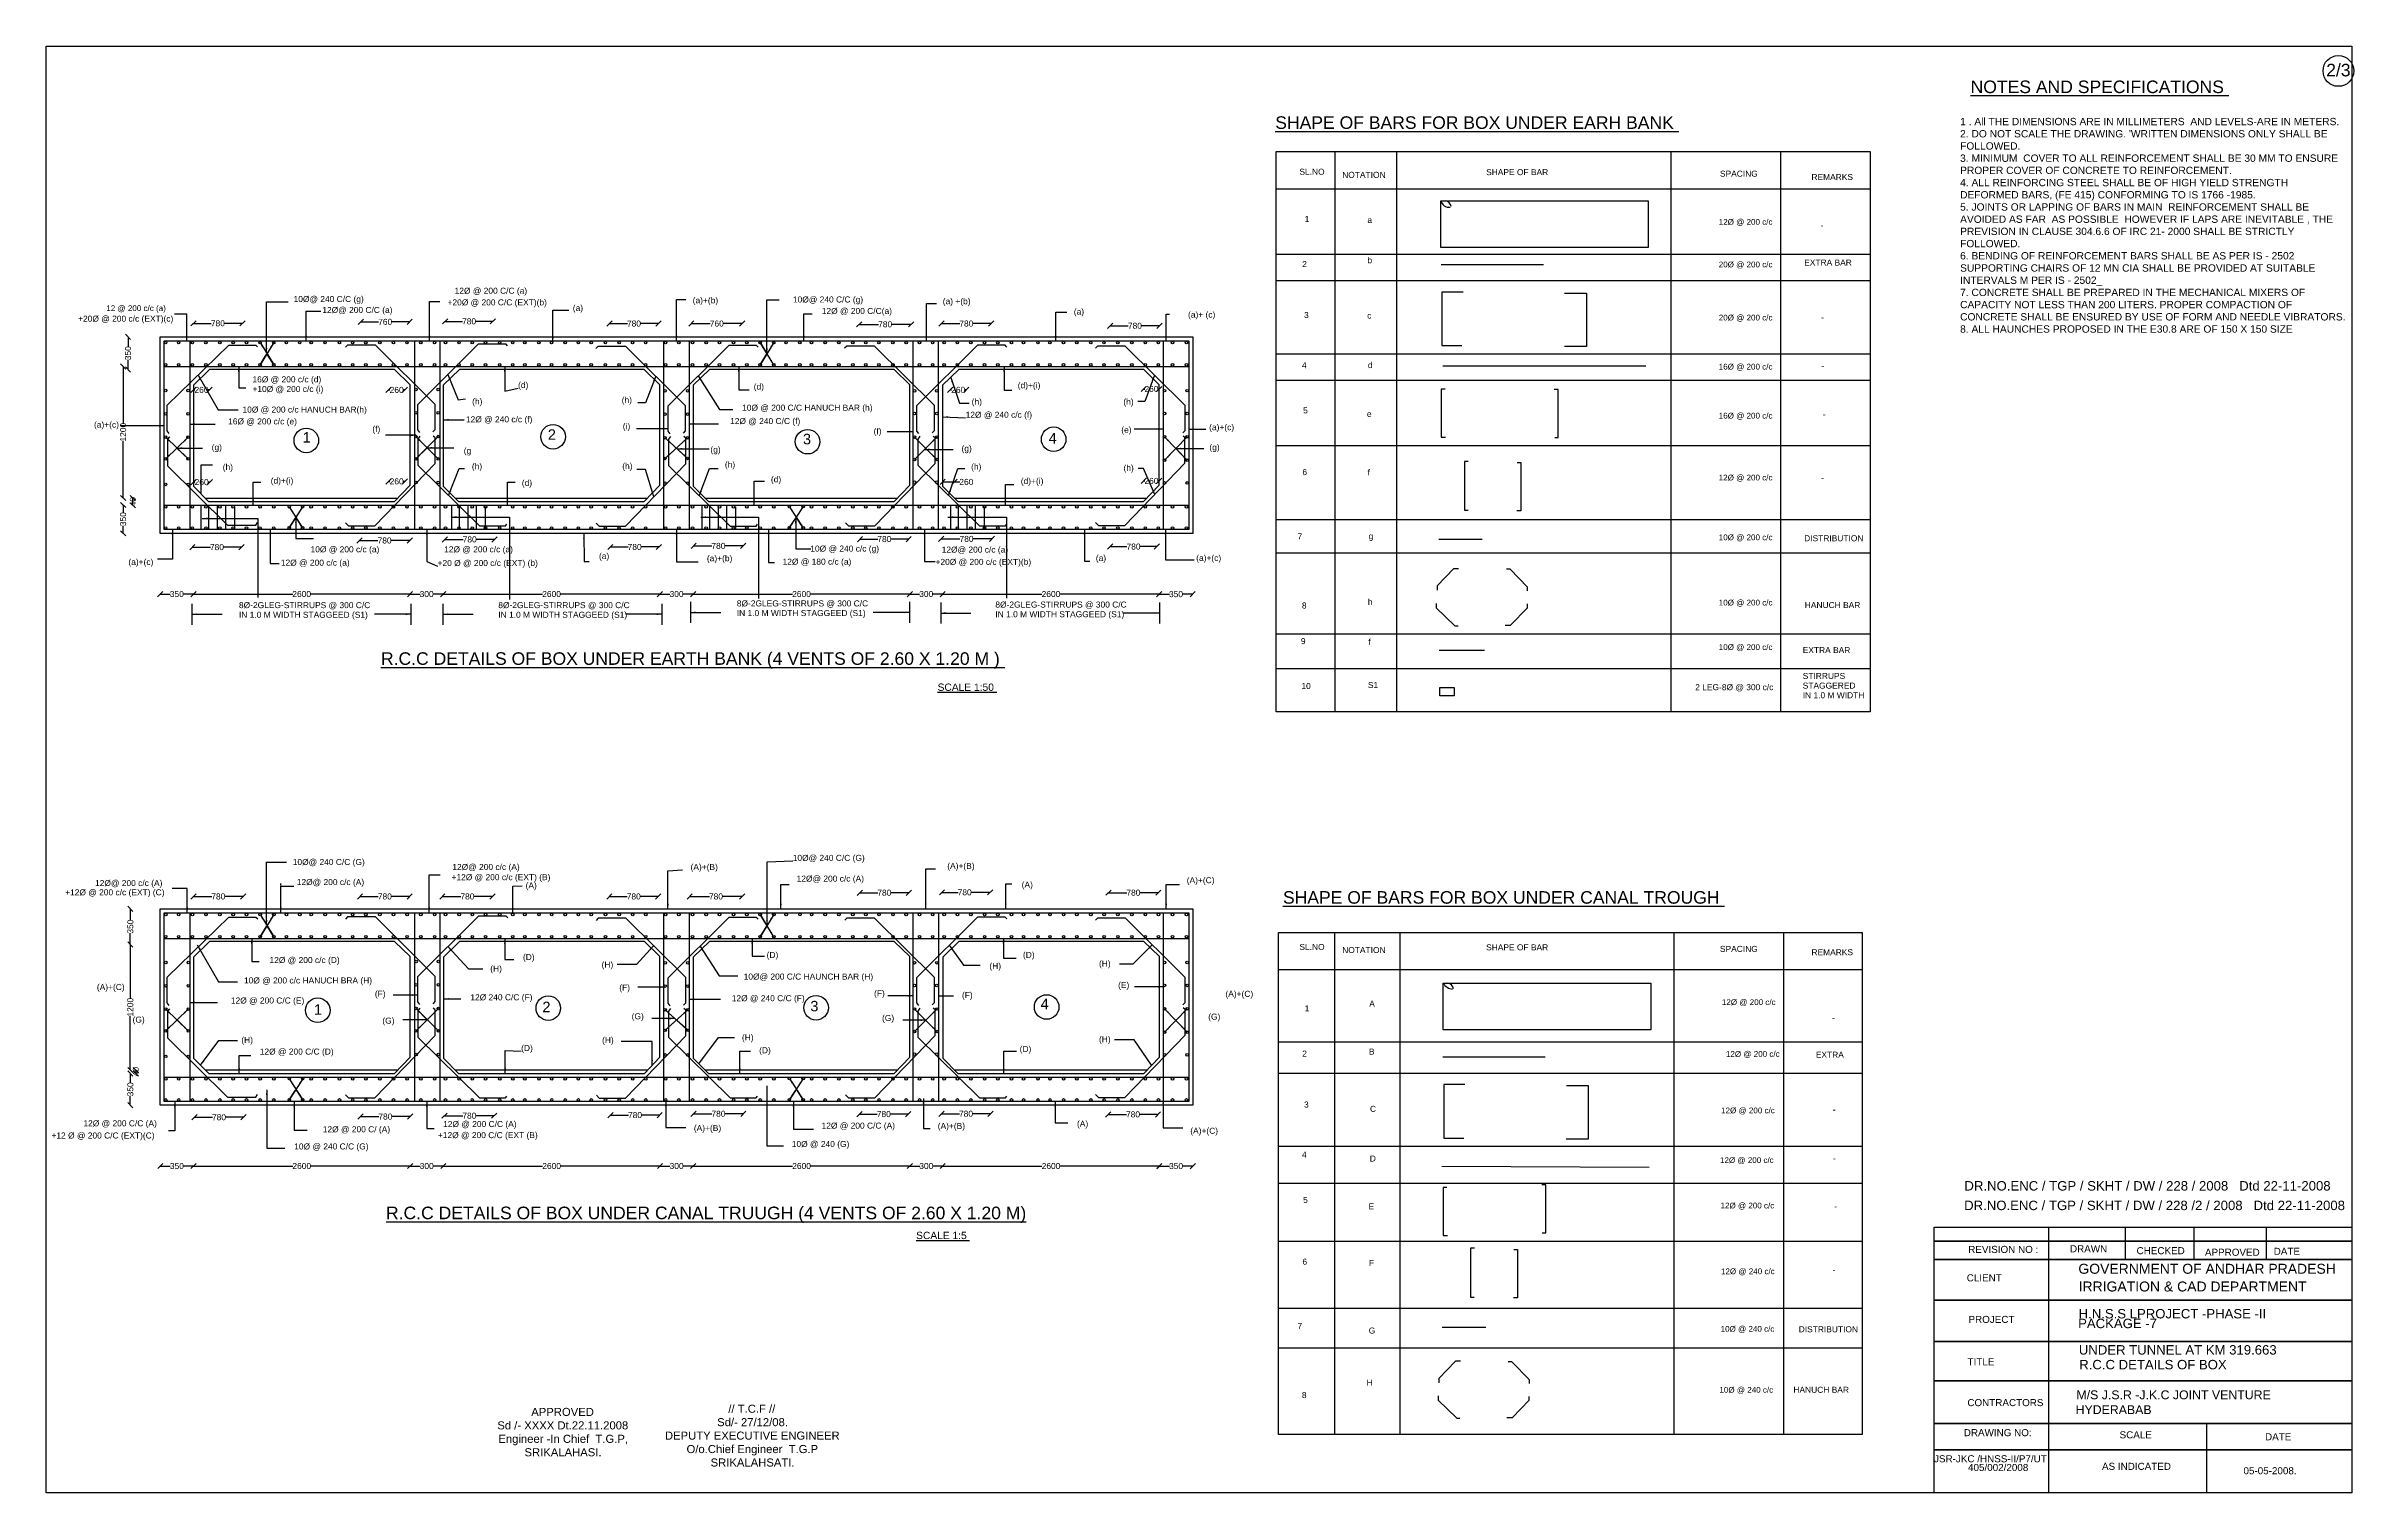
# Model space of a CAD drawing. Header units: millimetres. Extents: x 5124 to 2299956, y 2311 to 45634638.
# Drawn here: x 2079388 to 2299956, y 45496302 to 45634638 of the extents above.
import ezdxf

# ---------------------------------------------------------------- set-up
doc = ezdxf.new("R2010")
doc.units = ezdxf.units.MM
doc.header["$MEASUREMENT"] = 0
doc.layers.add('DRAWING', color=2, linetype='Continuous')
doc.layers.add('TEXT', color=7, linetype='Continuous')
doc.styles.get("Standard").update_dxf_attribs({"font": 'arial.ttf', "height": 575})
doc.dimstyles.get("Standard").update_dxf_attribs({"dimtxt": 575, "dimasz": 500, "dimexe": 0.18, "dimexo": 0.0625, "dimgap": 0.09, "dimtad": 0, "dimtoh": 1, "dimdec": 0, "dimzin": 0, "dimdsep": 46, "dimtxsty": 'Standard', "dimblk": 'OBLIQUE', "dimcen": 0.09, "dimse1": 1, "dimse2": 1, "dimadec": 0, "dimazin": 0, "dimtfac": 1, "dimtdec": 0, "dimtofl": 0, "dimtmove": 0, "dimatfit": 3, "dimfxl": 1, "dimtolj": 1, "dimtzin": 0, "dimarcsym": 0})

msp = doc.modelspace()

# ---------------------------------------------------------------- texts
at = {"layer": 'TEXT', "color": 0}
for s, height, p in [('%%UNOTES AND SPECIFICATIONS ', 1200, (2263325.9, 45630147.3)), ('2/3', 1200, (2297313.5, 45631748.1)), ('%%USHAPE OF BARS FOR BOX UNDER EARH BANK ', 1200, (2196865.3, 45626726.6)), ('SL.NO ', 575, (2199172.7, 45622340.6)), ('NOTATION ', 575, (2203262.2, 45622043.5)), ('SHAPE OF BAR', 575, (2217017.8, 45622303.4)), ('SPACING ', 575, (2239368.5, 45622155.2)), ('REMARKS ', 575, (2248115, 45621839.4)), ('1', 575, (2199676, 45617832)), ('a', 575, (2205673.5, 45617734.6)), ('12Ø @ 200 c/c ', 550, (2239254.2, 45617555.6)), ('-', 575, (2248976.5, 45617203.1)), ('2', 575, (2199442.3, 45613514.7)), ('b', 575, (2205673.3, 45613881)), ('20Ø @ 200 c/c ', 550, (2239254.2, 45613485.8)), ('EXTRA BAR', 575, (2247421.9, 45613659.1)), ('12Ø @ 200 C/C (a)', 575, (2118429.9, 45610960.2)), ('12 @ 200 c/c (a)', 550, (2085136.9, 45609304)), ('10Ø@ 240 C/C (g)', 575, (2103037.5, 45610166.6)), ('12Ø@ 200 C/C (a)', 575, (2105784.8, 45609125.4)), ('+20Ø @ 200 C/C (EXT)(b)', 575, (2117750.5, 45609847.6)), ('(a)', 575, (2129724.9, 45609316.8)), ('(a)+(b)', 575, (2141183.8, 45610045)), ('10Ø@ 240 C/C (g)', 575, (2150765, 45610125.2)), ('12Ø @ 200 C/C(a)', 575, (2153521.6, 45609028.8)), ('(a) +(b) ', 575, (2165087.9, 45609955.9)), ('(a)', 575, (2177611.9, 45608960.3)), ('(a)+ (c)', 575, (2188527.8, 45608679.9)), ('3', 575, (2199617.6, 45608643.1)), ('+20Ø @ 200 c/c (EXT)(c)', 575, (2082446.6, 45608291.5)), ('c', 575, (2205650.3, 45608587.1)), ('20Ø @ 200 c/c ', 550, (2239254.2, 45608407.9)), ('-', 575, (2249038.9, 45608422.3)), ('16Ø @ 200 c/c (d)', 575, (2099106.7, 45602486.6)), ('4', 575, (2199413.4, 45603839.1)), ('d', 575, (2205719.2, 45603851.4)), ('16Ø @ 200 c/c ', 550, (2239254.2, 45603715)), ('-', 575, (2249069.5, 45603756.9)), ('+10Ø @ 200 c/c (i)', 575, (2099106.7, 45601562.9)), ('(h) ', 575, (2120103.2, 45600373.1)), ('(d)', 575, (2124494.4, 45601943.9)), ('(h)', 575, (2134399.3, 45600517.7)), ('10Ø @ 200 C/C HANUCH BAR (h)', 575, (2145910.2, 45599780.3)), ('(d)', 575, (2147017.8, 45601799)), ('(h)', 575, (2167848.5, 45600355.6)), ('(d)+(i)', 575, (2172253.9, 45601915.5)), ('(h)', 575, (2182347.4, 45600348.5)), ('(a)+(c)', 575, (2083961.3, 45598160.7)), ('16Ø @ 200 c/c (e)', 575, (2096782.1, 45598467.7)), ('10Ø @ 200 c/c HANUCH BAR(h)', 575, (2098153, 45599598.9)), ('(f)', 575, (2110563.4, 45597735.6)), ('12Ø @ 240 c/c (f)', 575, (2119509.8, 45598664.4)), ('(i)', 575, (2134504, 45598007.2)), ('12Ø @ 240 C/C (f)', 575, (2144758.3, 45598498.9)), ('12Ø @ 240 c/c (f)', 575, (2167272.5, 45599100.4)), ('(e)', 575, (2182147.1, 45597667.2)), ('(a)+(c)', 575, (2190546.9, 45597912)), ('5', 575, (2199530.3, 45599521.7)), ('e', 575, (2205627, 45599178.9)), ('16Ø @ 200 c/c ', 550, (2239254.2, 45599028.9)), ('-', 575, (2249194.2, 45599148.5)), ('(g)', 575, (2095207.7, 45595997.4)), ('1', 1000, (2103904.1, 45596727.9)), ('(g', 575, (2119304.2, 45595671)), ('2', 1000, (2127334.4, 45596999.5)), ('(g)', 575, (2142873.4, 45595779.3)), ('3', 1000, (2151720.7, 45596568)), ('(f)', 575, (2158476.3, 45597531.4)), ('(g)', 575, (2166879.8, 45595883.9)), ('4', 1000, (2175200.9, 45596640.3)), ('(g)', 575, (2190566.1, 45595995.9)), ('(h)', 575, (2096265.9, 45594094.7)), ('(h)', 575, (2120078.1, 45594170.9)), ('(h)', 575, (2134450.5, 45594197.5)), ('(h)', 575, (2144260.9, 45594341)), ('(h)', 575, (2167796.1, 45594131.8)), ('(h)', 575, (2182361, 45594014.6)), ('6', 575, (2199458, 45593621.4)), ('f', 575, (2205696.1, 45593596.4)), ('(d)+(i)', 575, (2100851.4, 45592802.8)), ('(d)', 575, (2124852.3, 45592593.4)), ('(d)', 575, (2148659, 45592928.9)), ('(d)+(i)', 575, (2172543.9, 45592763.4)), ('12Ø @ 200 c/c ', 550, (2239254.2, 45593110.8)), ('-', 575, (2249038.4, 45593088.4)), ('7', 575, (2198991, 45587464)), ('g', 575, (2205789.3, 45587498.5)), ('10Ø @ 200 c/c ', 550, (2239254.2, 45587396.3)), ('DISTRIBUTION ', 575, (2247417.2, 45587296.8)), ('(a)+(c)', 575, (2087249, 45585026)), ('12Ø @ 200 c/c (a)', 575, (2101821.1, 45584964.2)), ('10Ø @ 200 c/c (a)', 575, (2104659.8, 45586236.1)), ('+20 Ø @ 200 c/c (EXT) (b)', 575, (2116799, 45584926)), ('12Ø @ 200 c/c (a)', 575, (2117427.1, 45586236.1)), ('(a)', 575, (2132225.3, 45585594)), ('(a)+(b)', 575, (2142542.6, 45585378.8)), ('12Ø @ 180 c/c (a)', 575, (2149774.2, 45585059.4)), ('10Ø @ 240 c/c (g)', 575, (2152423.3, 45586309)), ('+20Ø @ 200 c/c (EXT)(b)', 575, (2164393.6, 45585034.9)), ('12Ø@ 200 c/c (a)', 575, (2164982.3, 45586211)), ('(a)', 575, (2179716.9, 45585402.8)), ('(a)+(c)', 575, (2189310, 45585410.9)), ('8Ø-2GLEG-STIRRUPS @ 300 C/C', 575, (2097815.1, 45580899.1)), ('IN 1.0 M WIDTH STAGGEED (S1)', 575, (2097815.1, 45579975.4)), ('8Ø-2GLEG-STIRRUPS @ 300 C/C', 575, (2122604.4, 45580899.1)), ('IN 1.0 M WIDTH STAGGEED (S1)', 575, (2122604.4, 45579975.4)), ('8Ø-2GLEG-STIRRUPS @ 300 C/C', 575, (2145398.7, 45581062.8)), ('IN 1.0 M WIDTH STAGGEED (S1)', 575, (2145398.7, 45580139.1)), ('8Ø-2GLEG-STIRRUPS @ 300 C/C', 575, (2170112.8, 45580954)), ('IN 1.0 M WIDTH STAGGEED (S1)', 575, (2170112.8, 45580030.3)), ('8', 575, (2199411.5, 45580863.7)), ('h', 575, (2205715.8, 45581190.2)), ('10Ø @ 200 c/c ', 550, (2239254.2, 45581155)), ('HANUCH BAR ', 575, (2247476.4, 45580906.3)), ('%%UR.C.C DETAILS OF BOX UNDER EARTH BANK (4 VENTS OF 2.60 X 1.20 M ) ', 1200, (2111391.1, 45575477.7)), ('9', 575, (2199318.1, 45577458.5)), ('f', 575, (2205762.5, 45577365.2)), ('10Ø @ 200 c/c ', 550, (2239254.2, 45576897.8)), ('EXTRA BAR', 575, (2247280.3, 45576597.6)), ('STIRRUPS', 575, (2247280.3, 45574129.8)), ('%%USCALE 1:50 ', 700, (2164591.4, 45572990.9)), ('10', 575, (2199364.8, 45573167)), ('S1', 575, (2205715.8, 45573260.3)), ('2 LEG-8Ø @ 300 c/c', 575, (2237007.2, 45573053.5)), ('STAGGERED', 575, (2247280.3, 45573206.2)), ('IN 1.0 M WIDTH ', 575, (2247280.3, 45572282.5)), ('10Ø@ 240 C/C (G)', 575, (2102956.5, 45556337.1)), ('12Ø@ 200 c/c (A)', 575, (2118209.8, 45555865.4)), ('(A)+(B)', 575, (2140979.1, 45555862.1)), ('10Ø@ 240 C/C (G)', 575, (2150744.8, 45556732.6)), ('(A)+(B)', 575, (2165515, 45555964)), ('+12Ø @ 200 c/c (EXT) (C)', 575, (2081202.2, 45553437.4)), ('12Ø@ 200 c/c (A)', 575, (2084060.5, 45554326.2)), ('12Ø@ 200 c/c (A)', 575, (2103342.4, 45554418.6)), ('+12Ø @ 200 c/c (EXT) (B)', 575, (2118131.8, 45554887.2)), ('(A)', 575, (2125213.7, 45554098)), ('12Ø@ 200 c/c (A)', 575, (2151118.3, 45554751.8)), ('(A)', 575, (2172627.4, 45554174)), ('(A)+(C)', 575, (2188405.6, 45554595.1)), ('%%USHAPE OF BARS FOR BOX UNDER CANAL TROUGH ', 1200, (2197601.7, 45552639.4)), ('12Ø @ 200 c/c (D)', 575, (2100736.1, 45546961.6)), ('(D)', 575, (2124958.8, 45547241.4)), ('(D)', 575, (2148250.5, 45547451.9)), ('  (D)', 575, (2172304.6, 45547460.4)), ('SL.NO ', 575, (2199172.7, 45548215.1)), ('NOTATION ', 575, (2203262.2, 45547918)), ('SHAPE OF BAR', 575, (2217017.8, 45548177.9)), ('SPACING ', 575, (2239368.5, 45548029.7)), ('REMARKS ', 575, (2248115, 45547713.9)), ('10Ø @ 200 c/c HANUCH BRA (H)', 575, (2098295.8, 45545011.8)), ('(H)', 575, (2121832.7, 45546144.4)), ('(H)', 575, (2132478.1, 45546524.2)), ('10Ø@ 200 C/C HAUNCH BAR (H)', 575, (2146056.9, 45545383.4)), ('(H)', 575, (2169545.5, 45546398)), ('(H)', 575, (2180016.9, 45546630.4)), ('(A)+(C)', 575, (2084235.9, 45544378)), ('12Ø @ 200 C/C (E)', 575, (2097043.3, 45543094.9)), ('1', 1000, (2104979.5, 45542014)), ('(F)', 575, (2110807.1, 45543739.5)), ('12Ø 240 C/C (F)', 575, (2119931.8, 45543402)), ('2', 1000, (2126817.5, 45542262.8)), ('(F)', 575, (2134167.9, 45544330.2)), ('12Ø @ 240 C/C (F)', 575, (2144916.3, 45543316)), ('3', 1000, (2152425.9, 45542346.3)), ('(F)', 575, (2158518.8, 45543780.1)), ('(F)', 575, (2166919.3, 45543609)), ('4', 1000, (2174432.1, 45542546.6)), ('(E)', 575, (2181845.2, 45544571.9)), ('(A)+(C)', 575, (2192103.4, 45543731.8)), ('A', 575, (2205848.9, 45542780.8)), ('12Ø @ 200 c/c ', 550, (2239553.6, 45542950.1)), ('(G)', 575, (2087649.1, 45541268.1)), ('(G)', 575, (2111525.3, 45541165.8)), ('(G)', 575, (2135350.7, 45541587.8)), ('(G)', 575, (2159279.1, 45541417.4)), ('(G)', 575, (2190456.3, 45541549.2)), ('1', 575, (2199676, 45542334)), ('-', 575, (2250087.2, 45541454.4)), ('(H)', 575, (2098040.6, 45539322.4)), ('12Ø @ 200 C/C (D)', 575, (2099801.8, 45538210.4)), ('(D)', 575, (2124789.8, 45538550)), ('(H)', 575, (2132520.4, 45539309.4)), ('(H)', 575, (2145887.9, 45539560.9)), ('(D)', 575, (2147535.4, 45538337.4)), ('(D)', 575, (2172437.6, 45538462.8)), ('(H)', 575, (2180016.9, 45539392.4)), ('2', 575, (2199442.3, 45538016.7)), ('B', 575, (2205820.1, 45538211.5)), ('12Ø @ 200 c/c ', 550, (2239939.9, 45537995.3)), ('EXTRA', 575, (2248532.7, 45537910.4)), ('3', 575, (2199617.6, 45533145.1)), ('C', 575, (2205917.5, 45532733)), ('12Ø @ 200 c/c ', 550, (2239476.5, 45532595.8)), ('-', 575, (2250149.6, 45532673.5)), ('+12 Ø @ 200 C/C (EXT)(C)', 575, (2079894.9, 45530186.1)), ('12Ø @ 200 C/C (A)', 575, (2082948.8, 45531352.3)), ('12Ø @ 200 C/ (A)', 575, (2105825, 45530779.9)), ('+12Ø @ 200 C/C (EXT (B)', 575, (2116832.1, 45530221.7)), ('12Ø @ 200 C/C (A)', 575, (2117330.9, 45531281.6)), ('(A)+(B)', 575, (2141295.9, 45530898.3)), ('10Ø @ 240 (G)', 575, (2150655.5, 45529374.5)), ('12Ø @ 200 C/C (A)', 575, (2153501.5, 45531132.8)), ('(A)+(B)', 575, (2164605.1, 45531100)), ('(A)', 575, (2177916.2, 45531310.7)), ('(A)+(C)', 575, (2188742.8, 45530636.7)), ('10Ø @ 240 C/C (G)', 575, (2103096.3, 45529138.9)), ('4', 575, (2199413.4, 45528341.1)), ('D', 575, (2205898.2, 45527983.9)), ('12Ø @ 200 c/c ', 550, (2239372.6, 45527845.5)), ('-', 575, (2250180.2, 45528008.1)), ('DR.NO.ENC / TGP / SKHT / DW / 228 / 2008   Dtd 22-11-2008', 900, (2262733.4, 45525211.4)), ('%%UR.C.C DETAILS OF BOX UNDER CANAL TRUUGH (4 VENTS OF 2.60 X 1.20 M)', 1200, (2111871.2, 45522470.7)), ('5', 575, (2199530.3, 45524023.7)), ('E', 575, (2205776.7, 45523415)), ('12Ø @ 200 c/c ', 550, (2239424.1, 45523500.2)), ('-', 575, (2250304.9, 45523399.7)), ('DR.NO.ENC / TGP / SKHT / DW / 228 /2 / 2008   Dtd 22-11-2008', 900, (2262708.1, 45523338.5)), ('%%USCALE 1:5 ', 700, (2162538.8, 45520569.1)), ('REVISION NO :', 674.145, (2263098.1, 45519245.1)), ('DRAWN ', 674.14, (2272827, 45519301.8)), ('CHECKED', 674.14, (2279189.9, 45519122.8)), ('APPROVED', 674.14, (2285724.3, 45518973.3)), ('DATE ', 674.14, (2292296.3, 45519062.8)), ('6', 575, (2199458, 45518123.4)), ('F', 575, (2205817.2, 45518004.1)), ('12Ø @ 240 c/c ', 550, (2239466.5, 45517211.9)), ('-', 575, (2250149.1, 45517339.7)), ('CLIENT ', 674.14, (2262953.5, 45516525)), ('GOVERNMENT OF ANDHAR PRADESH ', 955.038, (2273626.6, 45517252.9)), ('IRRIGATION & CAD DEPARTMENT ', 955.038, (2273650.5, 45515559.1)), ('7', 575, (2198991, 45511966)), ('10Ø @ 240 c/c ', 550, (2239435.8, 45511707.9)), ('DISTRIBUTION ', 575, (2246896.4, 45511656.6)), ('PROJECT ', 674.14, (2263122.2, 45512553.1)), ('PACKAGE -7', 898.86, (2273602.8, 45512052)), ('H.N.S.S LPROJECT -PHASE -II', 898.86, (2273650.5, 45512982.4)), ('G', 575, (2205797, 45511534.3)), ('UNDER TUNNEL AT KM 319.663', 898.86, (2273670.6, 45509527.7)), ('TITLE ', 674.14, (2263038.4, 45508499.5)), ('R.C.C DETAILS OF BOX', 898.86, (2273708.8, 45508116.1)), ('8', 575, (2199411.5, 45505365.7)), ('H', 575, (2205595.1, 45506554.1)), ('10Ø @ 240 c/c ', 550, (2239319.2, 45505881.5)), ('HANUCH BAR ', 575, (2246390.6, 45505870.8)), ('M/S J.S.R -J.K.C JOINT VENTURE ', 842.681, (2273441.5, 45505254.9)), ('CONTRACTORS ', 674.145, (2263017.1, 45504595.3)), ('HYDERABAB ', 842.68, (2273363.2, 45503834.9)), ('DRAWING NO:', 674.145, (2262675, 45501722.5)), ('SCALE ', 674.14, (2277566.3, 45501516.2)), ('DATE ', 674.14, (2291468.2, 45501325.4)), ('JSR-JKC /HNSS-II/P7/UT', 674.145, (2259829.9, 45499226.3)), ('405/002/2008', 674.145, (2263080.8, 45498394.3)), ('AS INDICATED ', 674.145, (2275885.8, 45498502.3)), ('05-05-2008.', 674.145, (2289405.8, 45498082.7))]:
    msp.add_text(s, height=height, dxfattribs=at).set_placement(p)
at = {"layer": 'TEXT', "color": 0, "attachment_point": 1}
for s, insert, char_height, width in [("1 . All THE DIMENSIONS ARE IN MILLIMETERS  AND LEVELS-ARE IN METERS. \\P2. DO NOT SCALE THE DRAWING. 'WRITTEN DIMENSIONS ONLY SHALL BE FOLLOWED. \\P3. MINIMUM  COVER TO ALL REINFORCEMENT SHALL BE 30 MM TO ENSURE PROPER COVER OF CONCRETE TO REINFORCEMENT. \\P4. ALL REINFORCING STEEL SHALL BE OF HIGH YIELD STRENGTH DEFORMED BARS, (FE 415) CONFORMING TO IS 1766 -1985. \\P5. JOINTS OR LAPPING OF BARS IN MAIN  REINFORCEMENT SHALL BE AVOIDED AS FAR  AS POSSIBLE  HOWEVER IF LAPS ARE INEVITABLE , THE PREVISION IN CLAUSE 304.6.6 OF IRC 21- 2000 SHALL BE STRICTLY FOLLOWED. \\P6. BENDING OF REINFORCEMENT BARS SHALL BE AS PER IS - 2502 SUPPORTING CHAIRS OF 12 MN CIA SHALL BE PROVIDED AT SUITABLE INTERVALS M PER IS - 2502_ \\P7. CONCRETE SHALL BE PREPARED IN THE MECHANICAL MIXERS OF CAPACITY NOT LESS THAN 200 LITERS. PROPER COMPACTION OF CONCRETE SHALL BE ENSURED BY USE OF FORM AND NEEDLE VIBRATORS. \\P8. ALL HAUNCHES PROPOSED IN THE E30.8 ARE OF 150 X 150 SIZE ", (2262323.6, 45627777.5), 700, 36995.409), ('\\pi6072.1;APPROVED \\P\\pi2826.2;Sd /- XXXX Dt.22.11.2008\\P\\pi2929.8;Engineer -In Chief  T.G.P, \\P\\pi5425.6;SRIKALAHASI.', (2119680.7, 45504427.5), 771.243, 18074.279), ('\\pi6792.6;// T.C.F //\\P\\pi5723.8;Sd/- 27/12/08.\\P\\pi733.91;DEPUTY EXECUTIVE ENGINEER  \\P\\pi2798.8;O/o.Chief Engineer  T.G.P \\P\\pi5096.5;SRIKALAHSATI.', (2137797.7, 45504734), 771.243, 18074.279)]:
    msp.add_mtext(s, dxfattribs=dict(at, insert=insert, char_height=char_height, width=width))

# ---------------------------------------------------------------- blocks, each defined once
blk = doc.blocks.new('_Oblique')
at = {"color": 0, "linetype": 'ByBlock', "lineweight": -2}
blk.add_line((-0.5, -0.5), (0.5, 0.5), dxfattribs=at)
blk = doc.blocks.new('*D54')
at = {"layer": 'Defpoints', "color": 0, "transparency": 16777216}
for p in [(2098145, 45608130), (2098145, 45606050), (2093460, 45602219)]:
    blk.add_point(p, dxfattribs=at)
at = {"layer": 'TEXT', "color": 0, "lineweight": -2, "transparency": 16777216}
for p, q in [((2093460, 45608130), (2095170, 45608130)), ((2098145, 45608130), (2096434, 45608130))]:
    blk.add_line(p, q, dxfattribs=at)
at = {"layer": 'TEXT', "color": 0, "lineweight": -2, "transparency": 16777216, "xscale": 500, "yscale": 500, "zscale": 500, "rotation": 180}
blk.add_blockref('_Oblique', (2093460, 45608130), dxfattribs=at)
at = {"layer": 'TEXT', "color": 0, "lineweight": -2, "transparency": 16777216, "xscale": 500, "yscale": 500, "zscale": 500}
blk.add_blockref('_Oblique', (2098145, 45608130), dxfattribs=at)
at = {"layer": 'TEXT', "color": 0, "transparency": 16777216, "insert": (2095802, 45608130), "char_height": 575, "attachment_point": 5}
blk.add_mtext('\\A1;780', dxfattribs=at)
blk = doc.blocks.new('*D55')
at = {"layer": 'Defpoints', "color": 0, "transparency": 16777216}
for p in [(2109460, 45608215), (2114128, 45608271), (2114128, 45608215)]:
    blk.add_point(p, dxfattribs=at)
at = {"layer": 'TEXT', "color": 0, "lineweight": -2, "transparency": 16777216}
for p, q in [((2109460, 45608271), (2111162, 45608271)), ((2114128, 45608271), (2112426, 45608271))]:
    blk.add_line(p, q, dxfattribs=at)
at = {"layer": 'TEXT', "color": 0, "lineweight": -2, "transparency": 16777216, "xscale": 500, "yscale": 500, "zscale": 500, "rotation": 180}
blk.add_blockref('_Oblique', (2109460, 45608271), dxfattribs=at)
at = {"layer": 'TEXT', "color": 0, "lineweight": -2, "transparency": 16777216, "xscale": 500, "yscale": 500, "zscale": 500}
blk.add_blockref('_Oblique', (2114128, 45608271), dxfattribs=at)
at = {"layer": 'TEXT', "color": 0, "transparency": 16777216, "insert": (2111794, 45608271), "char_height": 575, "attachment_point": 5}
blk.add_mtext('\\A1;760', dxfattribs=at)
blk = doc.blocks.new('*D56')
at = {"layer": 'Defpoints', "color": 0, "transparency": 16777216}
for p in [(2117529, 45608320), (2122092, 45608320), (2122092, 45608320)]:
    blk.add_point(p, dxfattribs=at)
at = {"layer": 'TEXT', "color": 0, "lineweight": -2, "transparency": 16777216}
for p, q in [((2117529, 45608320), (2119179, 45608320)), ((2122092, 45608320), (2120442, 45608320))]:
    blk.add_line(p, q, dxfattribs=at)
at = {"layer": 'TEXT', "color": 0, "lineweight": -2, "transparency": 16777216, "xscale": 500, "yscale": 500, "zscale": 500, "rotation": 180}
blk.add_blockref('_Oblique', (2117529, 45608320), dxfattribs=at)
at = {"layer": 'TEXT', "color": 0, "lineweight": -2, "transparency": 16777216, "xscale": 500, "yscale": 500, "zscale": 500}
blk.add_blockref('_Oblique', (2122092, 45608320), dxfattribs=at)
at = {"layer": 'TEXT', "color": 0, "transparency": 16777216, "insert": (2119811, 45608320), "char_height": 575, "attachment_point": 5}
blk.add_mtext('\\A1;780', dxfattribs=at)
blk = doc.blocks.new('*D57')
at = {"layer": 'Defpoints', "color": 0, "transparency": 16777216}
for p in [(2133228, 45608320), (2137912, 45608320), (2137912, 45608109)]:
    blk.add_point(p, dxfattribs=at)
at = {"layer": 'TEXT', "color": 0, "lineweight": -2, "transparency": 16777216}
for p, q in [((2133228, 45608109), (2134938, 45608109)), ((2137912, 45608109), (2136202, 45608109))]:
    blk.add_line(p, q, dxfattribs=at)
at = {"layer": 'TEXT', "color": 0, "lineweight": -2, "transparency": 16777216, "xscale": 500, "yscale": 500, "zscale": 500, "rotation": 180}
blk.add_blockref('_Oblique', (2133228, 45608109), dxfattribs=at)
at = {"layer": 'TEXT', "color": 0, "lineweight": -2, "transparency": 16777216, "xscale": 500, "yscale": 500, "zscale": 500}
blk.add_blockref('_Oblique', (2137912, 45608109), dxfattribs=at)
at = {"layer": 'TEXT', "color": 0, "transparency": 16777216, "insert": (2135570, 45608109), "char_height": 575, "attachment_point": 5}
blk.add_mtext('\\A1;780', dxfattribs=at)
blk = doc.blocks.new('*D58')
at = {"layer": 'Defpoints', "color": 0, "transparency": 16777216}
for p in [(2141054, 45608139), (2145918, 45608139), (2145918, 45608109)]:
    blk.add_point(p, dxfattribs=at)
at = {"layer": 'TEXT', "color": 0, "lineweight": -2, "transparency": 16777216}
for p, q in [((2141054, 45608109), (2142854, 45608109)), ((2145918, 45608109), (2144118, 45608109))]:
    blk.add_line(p, q, dxfattribs=at)
at = {"layer": 'TEXT', "color": 0, "lineweight": -2, "transparency": 16777216, "xscale": 500, "yscale": 500, "zscale": 500, "rotation": 180}
blk.add_blockref('_Oblique', (2141054, 45608109), dxfattribs=at)
at = {"layer": 'TEXT', "color": 0, "lineweight": -2, "transparency": 16777216, "xscale": 500, "yscale": 500, "zscale": 500}
blk.add_blockref('_Oblique', (2145918, 45608109), dxfattribs=at)
at = {"layer": 'TEXT', "color": 0, "transparency": 16777216, "insert": (2143486, 45608109), "char_height": 575, "attachment_point": 5}
blk.add_mtext('\\A1;760', dxfattribs=at)
blk = doc.blocks.new('*D59')
at = {"layer": 'Defpoints', "color": 0, "transparency": 16777216}
for p in [(2157106, 45608036), (2162060, 45608036), (2162060, 45608036)]:
    blk.add_point(p, dxfattribs=at)
at = {"layer": 'TEXT', "color": 0, "lineweight": -2, "transparency": 16777216}
for p, q in [((2157106, 45608036), (2158951, 45608036)), ((2162060, 45608036), (2160215, 45608036))]:
    blk.add_line(p, q, dxfattribs=at)
at = {"layer": 'TEXT', "color": 0, "lineweight": -2, "transparency": 16777216, "xscale": 500, "yscale": 500, "zscale": 500, "rotation": 180}
blk.add_blockref('_Oblique', (2157106, 45608036), dxfattribs=at)
at = {"layer": 'TEXT', "color": 0, "lineweight": -2, "transparency": 16777216, "xscale": 500, "yscale": 500, "zscale": 500}
blk.add_blockref('_Oblique', (2162060, 45608036), dxfattribs=at)
at = {"layer": 'TEXT', "color": 0, "transparency": 16777216, "insert": (2159583, 45608036), "char_height": 575, "attachment_point": 5}
blk.add_mtext('\\A1;780', dxfattribs=at)
blk = doc.blocks.new('*D60')
at = {"layer": 'Defpoints', "color": 0, "transparency": 16777216}
for p in [(2164959, 45608154), (2169719, 45608154), (2169719, 45608110)]:
    blk.add_point(p, dxfattribs=at)
at = {"layer": 'TEXT', "color": 0, "lineweight": -2, "transparency": 16777216}
for p, q in [((2164959, 45608110), (2166707, 45608110)), ((2169719, 45608110), (2167971, 45608110))]:
    blk.add_line(p, q, dxfattribs=at)
at = {"layer": 'TEXT', "color": 0, "lineweight": -2, "transparency": 16777216, "xscale": 500, "yscale": 500, "zscale": 500, "rotation": 180}
blk.add_blockref('_Oblique', (2164959, 45608110), dxfattribs=at)
at = {"layer": 'TEXT', "color": 0, "lineweight": -2, "transparency": 16777216, "xscale": 500, "yscale": 500, "zscale": 500}
blk.add_blockref('_Oblique', (2169719, 45608110), dxfattribs=at)
at = {"layer": 'TEXT', "color": 0, "transparency": 16777216, "insert": (2167339, 45608110), "char_height": 575, "attachment_point": 5}
blk.add_mtext('\\A1;780', dxfattribs=at)
blk = doc.blocks.new('*D61')
at = {"layer": 'Defpoints', "color": 0, "transparency": 16777216}
for p in [(2181091, 45608044), (2185809, 45608044), (2185809, 45607896)]:
    blk.add_point(p, dxfattribs=at)
at = {"layer": 'TEXT', "color": 0, "lineweight": -2, "transparency": 16777216}
for p, q in [((2181091, 45607896), (2182818, 45607896)), ((2185809, 45607896), (2184082, 45607896))]:
    blk.add_line(p, q, dxfattribs=at)
at = {"layer": 'TEXT', "color": 0, "lineweight": -2, "transparency": 16777216, "xscale": 500, "yscale": 500, "zscale": 500, "rotation": 180}
blk.add_blockref('_Oblique', (2181091, 45607896), dxfattribs=at)
at = {"layer": 'TEXT', "color": 0, "lineweight": -2, "transparency": 16777216, "xscale": 500, "yscale": 500, "zscale": 500}
blk.add_blockref('_Oblique', (2185809, 45607896), dxfattribs=at)
at = {"layer": 'TEXT', "color": 0, "transparency": 16777216, "insert": (2183450, 45607896), "char_height": 575, "attachment_point": 5}
blk.add_mtext('\\A1;780', dxfattribs=at)
blk = doc.blocks.new('*D62')
at = {"layer": 'Defpoints', "color": 0, "transparency": 16777216}
for p in [(2184290, 45603713), (2184290, 45601853), (2185779, 45602266)]:
    blk.add_point(p, dxfattribs=at)
at = {"layer": 'TEXT', "color": 0, "lineweight": -2, "transparency": 16777216}
for p, q in [((2184290, 45601853), (2184396, 45601853)), ((2185779, 45601853), (2185674, 45601853))]:
    blk.add_line(p, q, dxfattribs=at)
at = {"layer": 'TEXT', "color": 0, "lineweight": -2, "transparency": 16777216, "xscale": 500, "yscale": 500, "zscale": 500, "rotation": 180}
blk.add_blockref('_Oblique', (2184290, 45601853), dxfattribs=at)
at = {"layer": 'TEXT', "color": 0, "lineweight": -2, "transparency": 16777216, "xscale": 500, "yscale": 500, "zscale": 500}
blk.add_blockref('_Oblique', (2185779, 45601853), dxfattribs=at)
at = {"layer": 'TEXT', "color": 0, "transparency": 16777216, "insert": (2185035, 45601853), "char_height": 575, "attachment_point": 5}
blk.add_mtext('\\A1;260', dxfattribs=at)
blk = doc.blocks.new('*D63')
at = {"layer": 'Defpoints', "color": 0, "transparency": 16777216}
for p in [(2185779, 45593064), (2185779, 45592662), (2184287, 45591100)]:
    blk.add_point(p, dxfattribs=at)
at = {"layer": 'TEXT', "color": 0, "lineweight": -2, "transparency": 16777216}
for p, q in [((2184287, 45593064), (2184394, 45593064)), ((2185779, 45593064), (2185673, 45593064))]:
    blk.add_line(p, q, dxfattribs=at)
at = {"layer": 'TEXT', "color": 0, "lineweight": -2, "transparency": 16777216, "xscale": 500, "yscale": 500, "zscale": 500, "rotation": 180}
blk.add_blockref('_Oblique', (2184287, 45593064), dxfattribs=at)
at = {"layer": 'TEXT', "color": 0, "lineweight": -2, "transparency": 16777216, "xscale": 500, "yscale": 500, "zscale": 500}
blk.add_blockref('_Oblique', (2185779, 45593064), dxfattribs=at)
at = {"layer": 'TEXT', "color": 0, "transparency": 16777216, "insert": (2185033, 45593064), "char_height": 575, "attachment_point": 5}
blk.add_mtext('\\A1;260', dxfattribs=at)
blk = doc.blocks.new('*D64')
at = {"layer": 'Defpoints', "color": 0, "transparency": 16777216}
for p in [(2090295, 45606836), (2087213, 45603713), (2095010, 45603713)]:
    blk.add_point(p, dxfattribs=at)
at = {"layer": 'TEXT', "color": 0, "lineweight": -2, "transparency": 16777216}
for p, q in [((2087213, 45606836), (2087213, 45605909)), ((2087213, 45603713), (2087213, 45604640))]:
    blk.add_line(p, q, dxfattribs=at)
at = {"layer": 'TEXT', "color": 0, "lineweight": -2, "transparency": 16777216, "xscale": 500, "yscale": 500, "zscale": 500}
for p, rotation in [((2087213, 45606836), 90), ((2087213, 45603713), 270)]:
    blk.add_blockref('_Oblique', p, dxfattribs=dict(at, rotation=rotation))
at = {"layer": 'TEXT', "color": 0, "transparency": 16777216, "insert": (2087213, 45605275), "char_height": 575, "attachment_point": 5, "rotation": 90}
blk.add_mtext('\\A1;350', dxfattribs=at)
blk = doc.blocks.new('*D65')
at = {"layer": 'Defpoints', "color": 0, "transparency": 16777216}
for p in [(2090667, 45604010), (2086747, 45591429), (2094586, 45591429)]:
    blk.add_point(p, dxfattribs=at)
at = {"layer": 'TEXT', "color": 0, "lineweight": -2, "transparency": 16777216}
for p, q in [((2086747, 45604010), (2086747, 45598550)), ((2086747, 45591429), (2086747, 45596889))]:
    blk.add_line(p, q, dxfattribs=at)
at = {"layer": 'TEXT', "color": 0, "lineweight": -2, "transparency": 16777216, "xscale": 500, "yscale": 500, "zscale": 500}
for p, rotation in [((2086747, 45604010), 90), ((2086747, 45591429), 270)]:
    blk.add_blockref('_Oblique', p, dxfattribs=dict(at, rotation=rotation))
at = {"layer": 'TEXT', "color": 0, "transparency": 16777216, "insert": (2086747, 45597720), "char_height": 575, "attachment_point": 5, "rotation": 90}
blk.add_mtext('\\A1;1200', dxfattribs=at)
blk = doc.blocks.new('*D66')
at = {"layer": 'Defpoints', "color": 0, "transparency": 16777216}
for p in [(2090689, 45590764), (2086744, 45588051), (2090644, 45588051)]:
    blk.add_point(p, dxfattribs=at)
at = {"layer": 'TEXT', "color": 0, "lineweight": -2, "transparency": 16777216}
for p, q in [((2086744, 45590764), (2086744, 45590042)), ((2086744, 45588051), (2086744, 45588773))]:
    blk.add_line(p, q, dxfattribs=at)
at = {"layer": 'TEXT', "color": 0, "lineweight": -2, "transparency": 16777216, "xscale": 500, "yscale": 500, "zscale": 500}
for p, rotation in [((2086744, 45590764), 90), ((2086744, 45588051), 270)]:
    blk.add_blockref('_Oblique', p, dxfattribs=dict(at, rotation=rotation))
at = {"layer": 'TEXT', "color": 0, "transparency": 16777216, "insert": (2086744, 45589407), "char_height": 575, "attachment_point": 5, "rotation": 90}
blk.add_mtext('\\A1;350', dxfattribs=at)
blk = doc.blocks.new('*D67')
at = {"layer": 'Defpoints', "color": 0, "transparency": 16777216}
for p in [(2093360, 45590709), (2098064, 45588051), (2098064, 45586731)]:
    blk.add_point(p, dxfattribs=at)
at = {"layer": 'TEXT', "color": 0, "lineweight": -2, "transparency": 16777216}
for p, q in [((2093360, 45586731), (2095080, 45586731)), ((2098064, 45586731), (2096344, 45586731))]:
    blk.add_line(p, q, dxfattribs=at)
at = {"layer": 'TEXT', "color": 0, "lineweight": -2, "transparency": 16777216, "xscale": 500, "yscale": 500, "zscale": 500, "rotation": 180}
blk.add_blockref('_Oblique', (2093360, 45586731), dxfattribs=at)
at = {"layer": 'TEXT', "color": 0, "lineweight": -2, "transparency": 16777216, "xscale": 500, "yscale": 500, "zscale": 500}
blk.add_blockref('_Oblique', (2098064, 45586731), dxfattribs=at)
at = {"layer": 'TEXT', "color": 0, "transparency": 16777216, "insert": (2095712, 45586731), "char_height": 575, "attachment_point": 5}
blk.add_mtext('\\A1;780', dxfattribs=at)
blk = doc.blocks.new('*D68')
at = {"layer": 'Defpoints', "color": 0, "transparency": 16777216}
for p in [(2114142, 45590730), (2109327, 45588764), (2114142, 45587365)]:
    blk.add_point(p, dxfattribs=at)
at = {"layer": 'TEXT', "color": 0, "lineweight": -2, "transparency": 16777216}
for p, q in [((2109327, 45587365), (2111103, 45587365)), ((2114142, 45587365), (2112367, 45587365))]:
    blk.add_line(p, q, dxfattribs=at)
at = {"layer": 'TEXT', "color": 0, "lineweight": -2, "transparency": 16777216, "xscale": 500, "yscale": 500, "zscale": 500, "rotation": 180}
blk.add_blockref('_Oblique', (2109327, 45587365), dxfattribs=at)
at = {"layer": 'TEXT', "color": 0, "lineweight": -2, "transparency": 16777216, "xscale": 500, "yscale": 500, "zscale": 500}
blk.add_blockref('_Oblique', (2114142, 45587365), dxfattribs=at)
at = {"layer": 'TEXT', "color": 0, "transparency": 16777216, "insert": (2111735, 45587365), "char_height": 575, "attachment_point": 5}
blk.add_mtext('\\A1;780', dxfattribs=at)
blk = doc.blocks.new('*D69')
at = {"layer": 'Defpoints', "color": 0, "transparency": 16777216}
for p in [(2117502, 45588423), (2122234, 45588440), (2122234, 45587468)]:
    blk.add_point(p, dxfattribs=at)
at = {"layer": 'TEXT', "color": 0, "lineweight": -2, "transparency": 16777216}
for p, q in [((2117502, 45587468), (2119236, 45587468)), ((2122234, 45587468), (2120500, 45587468))]:
    blk.add_line(p, q, dxfattribs=at)
at = {"layer": 'TEXT', "color": 0, "lineweight": -2, "transparency": 16777216, "xscale": 500, "yscale": 500, "zscale": 500, "rotation": 180}
blk.add_blockref('_Oblique', (2117502, 45587468), dxfattribs=at)
at = {"layer": 'TEXT', "color": 0, "lineweight": -2, "transparency": 16777216, "xscale": 500, "yscale": 500, "zscale": 500}
blk.add_blockref('_Oblique', (2122234, 45587468), dxfattribs=at)
at = {"layer": 'TEXT', "color": 0, "transparency": 16777216, "insert": (2119868, 45587468), "char_height": 575, "attachment_point": 5}
blk.add_mtext('\\A1;780', dxfattribs=at)
blk = doc.blocks.new('*D70')
at = {"layer": 'Defpoints', "color": 0, "transparency": 16777216}
for p in [(2133310, 45586836), (2137958, 45586836), (2137958, 45586748)]:
    blk.add_point(p, dxfattribs=at)
at = {"layer": 'TEXT', "color": 0, "lineweight": -2, "transparency": 16777216}
for p, q in [((2133310, 45586748), (2135002, 45586748)), ((2137958, 45586748), (2136266, 45586748))]:
    blk.add_line(p, q, dxfattribs=at)
at = {"layer": 'TEXT', "color": 0, "lineweight": -2, "transparency": 16777216, "xscale": 500, "yscale": 500, "zscale": 500, "rotation": 180}
blk.add_blockref('_Oblique', (2133310, 45586748), dxfattribs=at)
at = {"layer": 'TEXT', "color": 0, "lineweight": -2, "transparency": 16777216, "xscale": 500, "yscale": 500, "zscale": 500}
blk.add_blockref('_Oblique', (2137958, 45586748), dxfattribs=at)
at = {"layer": 'TEXT', "color": 0, "transparency": 16777216, "insert": (2135634, 45586748), "char_height": 575, "attachment_point": 5}
blk.add_mtext('\\A1;780', dxfattribs=at)
blk = doc.blocks.new('*D71')
at = {"layer": 'Defpoints', "color": 0, "transparency": 16777216}
for p in [(2141273, 45586808), (2146007, 45586849), (2146007, 45586808)]:
    blk.add_point(p, dxfattribs=at)
at = {"layer": 'TEXT', "color": 0, "lineweight": -2, "transparency": 16777216}
for p, q in [((2141273, 45586849), (2143008, 45586849)), ((2146007, 45586849), (2144272, 45586849))]:
    blk.add_line(p, q, dxfattribs=at)
at = {"layer": 'TEXT', "color": 0, "lineweight": -2, "transparency": 16777216, "xscale": 500, "yscale": 500, "zscale": 500, "rotation": 180}
blk.add_blockref('_Oblique', (2141273, 45586849), dxfattribs=at)
at = {"layer": 'TEXT', "color": 0, "lineweight": -2, "transparency": 16777216, "xscale": 500, "yscale": 500, "zscale": 500}
blk.add_blockref('_Oblique', (2146007, 45586849), dxfattribs=at)
at = {"layer": 'TEXT', "color": 0, "transparency": 16777216, "insert": (2143640, 45586849), "char_height": 575, "attachment_point": 5}
blk.add_mtext('\\A1;780', dxfattribs=at)
blk = doc.blocks.new('*D72')
at = {"layer": 'Defpoints', "color": 0, "transparency": 16777216}
for p in [(2157178, 45587410), (2161825, 45587502), (2161825, 45587410)]:
    blk.add_point(p, dxfattribs=at)
at = {"layer": 'TEXT', "color": 0, "lineweight": -2, "transparency": 16777216}
for p, q in [((2157178, 45587502), (2158870, 45587502)), ((2161825, 45587502), (2160134, 45587502))]:
    blk.add_line(p, q, dxfattribs=at)
at = {"layer": 'TEXT', "color": 0, "lineweight": -2, "transparency": 16777216, "xscale": 500, "yscale": 500, "zscale": 500, "rotation": 180}
blk.add_blockref('_Oblique', (2157178, 45587502), dxfattribs=at)
at = {"layer": 'TEXT', "color": 0, "lineweight": -2, "transparency": 16777216, "xscale": 500, "yscale": 500, "zscale": 500}
blk.add_blockref('_Oblique', (2161825, 45587502), dxfattribs=at)
at = {"layer": 'TEXT', "color": 0, "transparency": 16777216, "insert": (2159502, 45587502), "char_height": 575, "attachment_point": 5}
blk.add_mtext('\\A1;780', dxfattribs=at)
blk = doc.blocks.new('*D73')
at = {"layer": 'Defpoints', "color": 0, "transparency": 16777216}
for p in [(2164928, 45587399), (2169791, 45587516), (2169791, 45587399)]:
    blk.add_point(p, dxfattribs=at)
at = {"layer": 'TEXT', "color": 0, "lineweight": -2, "transparency": 16777216}
for p, q in [((2164928, 45587516), (2166727, 45587516)), ((2169791, 45587516), (2167991, 45587516))]:
    blk.add_line(p, q, dxfattribs=at)
at = {"layer": 'TEXT', "color": 0, "lineweight": -2, "transparency": 16777216, "xscale": 500, "yscale": 500, "zscale": 500, "rotation": 180}
blk.add_blockref('_Oblique', (2164928, 45587516), dxfattribs=at)
at = {"layer": 'TEXT', "color": 0, "lineweight": -2, "transparency": 16777216, "xscale": 500, "yscale": 500, "zscale": 500}
blk.add_blockref('_Oblique', (2169791, 45587516), dxfattribs=at)
at = {"layer": 'TEXT', "color": 0, "transparency": 16777216, "insert": (2167359, 45587516), "char_height": 575, "attachment_point": 5}
blk.add_mtext('\\A1;780', dxfattribs=at)
blk = doc.blocks.new('*D74')
at = {"layer": 'Defpoints', "color": 0, "transparency": 16777216}
for p in [(2181091, 45586766), (2185551, 45586784), (2185551, 45586766)]:
    blk.add_point(p, dxfattribs=at)
at = {"layer": 'TEXT', "color": 0, "lineweight": -2, "transparency": 16777216}
for p, q in [((2181091, 45586784), (2182689, 45586784)), ((2185551, 45586784), (2183953, 45586784))]:
    blk.add_line(p, q, dxfattribs=at)
at = {"layer": 'TEXT', "color": 0, "lineweight": -2, "transparency": 16777216, "xscale": 500, "yscale": 500, "zscale": 500, "rotation": 180}
blk.add_blockref('_Oblique', (2181091, 45586784), dxfattribs=at)
at = {"layer": 'TEXT', "color": 0, "lineweight": -2, "transparency": 16777216, "xscale": 500, "yscale": 500, "zscale": 500}
blk.add_blockref('_Oblique', (2185551, 45586784), dxfattribs=at)
at = {"layer": 'TEXT', "color": 0, "transparency": 16777216, "insert": (2183321, 45586784), "char_height": 575, "attachment_point": 5}
blk.add_mtext('\\A1;780', dxfattribs=at)
blk = doc.blocks.new('*D75')
at = {"layer": 'Defpoints', "color": 0, "transparency": 16777216}
for p in [(2093460, 45592548), (2090295, 45588051), (2093460, 45582244)]:
    blk.add_point(p, dxfattribs=at)
at = {"layer": 'TEXT', "color": 0, "lineweight": -2, "transparency": 16777216}
for p, q in [((2090295, 45582244), (2091243, 45582244)), ((2093460, 45582244), (2092511, 45582244))]:
    blk.add_line(p, q, dxfattribs=at)
at = {"layer": 'TEXT', "color": 0, "lineweight": -2, "transparency": 16777216, "xscale": 500, "yscale": 500, "zscale": 500, "rotation": 180}
blk.add_blockref('_Oblique', (2090295, 45582244), dxfattribs=at)
at = {"layer": 'TEXT', "color": 0, "lineweight": -2, "transparency": 16777216, "xscale": 500, "yscale": 500, "zscale": 500}
blk.add_blockref('_Oblique', (2093460, 45582244), dxfattribs=at)
at = {"layer": 'TEXT', "color": 0, "transparency": 16777216, "insert": (2091877, 45582244), "char_height": 575, "attachment_point": 5}
blk.add_mtext('\\A1;350', dxfattribs=at)
blk = doc.blocks.new('*D76')
at = {"layer": 'Defpoints', "color": 0, "transparency": 16777216}
for p in [(2093460, 45592548), (2114165, 45592662), (2114165, 45582244)]:
    blk.add_point(p, dxfattribs=at)
at = {"layer": 'TEXT', "color": 0, "lineweight": -2, "transparency": 16777216}
for p, q in [((2093460, 45582244), (2102950, 45582244)), ((2114165, 45582244), (2104675, 45582244))]:
    blk.add_line(p, q, dxfattribs=at)
at = {"layer": 'TEXT', "color": 0, "lineweight": -2, "transparency": 16777216, "xscale": 500, "yscale": 500, "zscale": 500, "rotation": 180}
blk.add_blockref('_Oblique', (2093460, 45582244), dxfattribs=at)
at = {"layer": 'TEXT', "color": 0, "lineweight": -2, "transparency": 16777216, "xscale": 500, "yscale": 500, "zscale": 500}
blk.add_blockref('_Oblique', (2114165, 45582244), dxfattribs=at)
at = {"layer": 'TEXT', "color": 0, "transparency": 16777216, "insert": (2103812, 45582244), "char_height": 575, "attachment_point": 5}
blk.add_mtext('\\A1;2600', dxfattribs=at)
blk = doc.blocks.new('*D77')
at = {"layer": 'Defpoints', "color": 0, "transparency": 16777216}
for p in [(2114165, 45592662), (2117345, 45592548), (2117345, 45582244)]:
    blk.add_point(p, dxfattribs=at)
at = {"layer": 'TEXT', "color": 0, "lineweight": -2, "transparency": 16777216}
for p, q in [((2114165, 45582244), (2115121, 45582244)), ((2117345, 45582244), (2116389, 45582244))]:
    blk.add_line(p, q, dxfattribs=at)
at = {"layer": 'TEXT', "color": 0, "lineweight": -2, "transparency": 16777216, "xscale": 500, "yscale": 500, "zscale": 500, "rotation": 180}
blk.add_blockref('_Oblique', (2114165, 45582244), dxfattribs=at)
at = {"layer": 'TEXT', "color": 0, "lineweight": -2, "transparency": 16777216, "xscale": 500, "yscale": 500, "zscale": 500}
blk.add_blockref('_Oblique', (2117345, 45582244), dxfattribs=at)
at = {"layer": 'TEXT', "color": 0, "transparency": 16777216, "insert": (2115755, 45582244), "char_height": 575, "attachment_point": 5}
blk.add_mtext('\\A1;300', dxfattribs=at)
blk = doc.blocks.new('*D78')
at = {"layer": 'Defpoints', "color": 0, "transparency": 16777216}
for p in [(2117345, 45592548), (2138050, 45592662), (2138050, 45582244)]:
    blk.add_point(p, dxfattribs=at)
at = {"layer": 'TEXT', "color": 0, "lineweight": -2, "transparency": 16777216}
for p, q in [((2117345, 45582244), (2126835, 45582244)), ((2138050, 45582244), (2128560, 45582244))]:
    blk.add_line(p, q, dxfattribs=at)
at = {"layer": 'TEXT', "color": 0, "lineweight": -2, "transparency": 16777216, "xscale": 500, "yscale": 500, "zscale": 500, "rotation": 180}
blk.add_blockref('_Oblique', (2117345, 45582244), dxfattribs=at)
at = {"layer": 'TEXT', "color": 0, "lineweight": -2, "transparency": 16777216, "xscale": 500, "yscale": 500, "zscale": 500}
blk.add_blockref('_Oblique', (2138050, 45582244), dxfattribs=at)
at = {"layer": 'TEXT', "color": 0, "transparency": 16777216, "insert": (2127697, 45582244), "char_height": 575, "attachment_point": 5}
blk.add_mtext('\\A1;2600', dxfattribs=at)
blk = doc.blocks.new('*D79')
at = {"layer": 'Defpoints', "color": 0, "transparency": 16777216}
for p in [(2138050, 45592662), (2141233, 45592548), (2141233, 45582244)]:
    blk.add_point(p, dxfattribs=at)
at = {"layer": 'TEXT', "color": 0, "lineweight": -2, "transparency": 16777216}
for p, q in [((2138050, 45582244), (2139007, 45582244)), ((2141233, 45582244), (2140276, 45582244))]:
    blk.add_line(p, q, dxfattribs=at)
at = {"layer": 'TEXT', "color": 0, "lineweight": -2, "transparency": 16777216, "xscale": 500, "yscale": 500, "zscale": 500, "rotation": 180}
blk.add_blockref('_Oblique', (2138050, 45582244), dxfattribs=at)
at = {"layer": 'TEXT', "color": 0, "lineweight": -2, "transparency": 16777216, "xscale": 500, "yscale": 500, "zscale": 500}
blk.add_blockref('_Oblique', (2141233, 45582244), dxfattribs=at)
at = {"layer": 'TEXT', "color": 0, "transparency": 16777216, "insert": (2139642, 45582244), "char_height": 575, "attachment_point": 5}
blk.add_mtext('\\A1;300', dxfattribs=at)
blk = doc.blocks.new('*D80')
at = {"layer": 'Defpoints', "color": 0, "transparency": 16777216}
for p in [(2141233, 45592548), (2161938, 45592662), (2161938, 45582244)]:
    blk.add_point(p, dxfattribs=at)
at = {"layer": 'TEXT', "color": 0, "lineweight": -2, "transparency": 16777216}
for p, q in [((2141233, 45582244), (2150723, 45582244)), ((2161938, 45582244), (2152448, 45582244))]:
    blk.add_line(p, q, dxfattribs=at)
at = {"layer": 'TEXT', "color": 0, "lineweight": -2, "transparency": 16777216, "xscale": 500, "yscale": 500, "zscale": 500, "rotation": 180}
blk.add_blockref('_Oblique', (2141233, 45582244), dxfattribs=at)
at = {"layer": 'TEXT', "color": 0, "lineweight": -2, "transparency": 16777216, "xscale": 500, "yscale": 500, "zscale": 500}
blk.add_blockref('_Oblique', (2161938, 45582244), dxfattribs=at)
at = {"layer": 'TEXT', "color": 0, "transparency": 16777216, "insert": (2151586, 45582244), "char_height": 575, "attachment_point": 5}
blk.add_mtext('\\A1;2600', dxfattribs=at)
blk = doc.blocks.new('*D81')
at = {"layer": 'Defpoints', "color": 0, "transparency": 16777216}
for p in [(2161938, 45592662), (2165074, 45592548), (2165074, 45582244)]:
    blk.add_point(p, dxfattribs=at)
at = {"layer": 'TEXT', "color": 0, "lineweight": -2, "transparency": 16777216}
for p, q in [((2161938, 45582244), (2162872, 45582244)), ((2165074, 45582244), (2164140, 45582244))]:
    blk.add_line(p, q, dxfattribs=at)
at = {"layer": 'TEXT', "color": 0, "lineweight": -2, "transparency": 16777216, "xscale": 500, "yscale": 500, "zscale": 500, "rotation": 180}
blk.add_blockref('_Oblique', (2161938, 45582244), dxfattribs=at)
at = {"layer": 'TEXT', "color": 0, "lineweight": -2, "transparency": 16777216, "xscale": 500, "yscale": 500, "zscale": 500}
blk.add_blockref('_Oblique', (2165074, 45582244), dxfattribs=at)
at = {"layer": 'TEXT', "color": 0, "transparency": 16777216, "insert": (2163506, 45582244), "char_height": 575, "attachment_point": 5}
blk.add_mtext('\\A1;300', dxfattribs=at)
blk = doc.blocks.new('*D82')
at = {"layer": 'Defpoints', "color": 0, "transparency": 16777216}
for p in [(2165074, 45592548), (2185779, 45592662), (2185779, 45582244)]:
    blk.add_point(p, dxfattribs=at)
at = {"layer": 'TEXT', "color": 0, "lineweight": -2, "transparency": 16777216}
for p, q in [((2165074, 45582244), (2174564, 45582244)), ((2185779, 45582244), (2176289, 45582244))]:
    blk.add_line(p, q, dxfattribs=at)
at = {"layer": 'TEXT', "color": 0, "lineweight": -2, "transparency": 16777216, "xscale": 500, "yscale": 500, "zscale": 500, "rotation": 180}
blk.add_blockref('_Oblique', (2165074, 45582244), dxfattribs=at)
at = {"layer": 'TEXT', "color": 0, "lineweight": -2, "transparency": 16777216, "xscale": 500, "yscale": 500, "zscale": 500}
blk.add_blockref('_Oblique', (2185779, 45582244), dxfattribs=at)
at = {"layer": 'TEXT', "color": 0, "transparency": 16777216, "insert": (2175427, 45582244), "char_height": 575, "attachment_point": 5}
blk.add_mtext('\\A1;2600', dxfattribs=at)
blk = doc.blocks.new('*D83')
at = {"layer": 'Defpoints', "color": 0, "transparency": 16777216}
for p in [(2185779, 45592662), (2188974, 45588571), (2188974, 45582235)]:
    blk.add_point(p, dxfattribs=at)
at = {"layer": 'TEXT', "color": 0, "lineweight": -2, "transparency": 16777216}
for p, q in [((2185779, 45582235), (2186743, 45582235)), ((2188974, 45582235), (2188011, 45582235))]:
    blk.add_line(p, q, dxfattribs=at)
at = {"layer": 'TEXT', "color": 0, "lineweight": -2, "transparency": 16777216, "xscale": 500, "yscale": 500, "zscale": 500, "rotation": 180}
blk.add_blockref('_Oblique', (2185779, 45582235), dxfattribs=at)
at = {"layer": 'TEXT', "color": 0, "lineweight": -2, "transparency": 16777216, "xscale": 500, "yscale": 500, "zscale": 500}
blk.add_blockref('_Oblique', (2188974, 45582235), dxfattribs=at)
at = {"layer": 'TEXT', "color": 0, "transparency": 16777216, "insert": (2187377, 45582235), "char_height": 575, "attachment_point": 5}
blk.add_mtext('\\A1;350', dxfattribs=at)
blk = doc.blocks.new('*D84')
at = {"layer": 'Defpoints', "color": 0, "transparency": 16777216}
for p in [(2090301, 45552147), (2087432, 45548740), (2090301, 45548740)]:
    blk.add_point(p, dxfattribs=at)
at = {"layer": 'TEXT', "color": 0, "lineweight": -2, "transparency": 16777216}
for p, q in [((2087432, 45552147), (2087432, 45551078)), ((2087432, 45548740), (2087432, 45549810))]:
    blk.add_line(p, q, dxfattribs=at)
at = {"layer": 'TEXT', "color": 0, "lineweight": -2, "transparency": 16777216, "xscale": 500, "yscale": 500, "zscale": 500}
for p, rotation in [((2087432, 45552147), 90), ((2087432, 45548740), 270)]:
    blk.add_blockref('_Oblique', p, dxfattribs=dict(at, rotation=rotation))
at = {"layer": 'TEXT', "color": 0, "transparency": 16777216, "insert": (2087432, 45550444), "char_height": 575, "attachment_point": 5, "rotation": 90}
blk.add_mtext('\\A1;350', dxfattribs=at)
blk = doc.blocks.new('*D85')
at = {"layer": 'Defpoints', "color": 0, "transparency": 16777216}
for p in [(2090673, 45548742), (2087432, 45536740), (2094592, 45536740)]:
    blk.add_point(p, dxfattribs=at)
at = {"layer": 'TEXT', "color": 0, "lineweight": -2, "transparency": 16777216}
for p, q in [((2087432, 45548742), (2087432, 45543572)), ((2087432, 45536740), (2087432, 45541911))]:
    blk.add_line(p, q, dxfattribs=at)
at = {"layer": 'TEXT', "color": 0, "lineweight": -2, "transparency": 16777216, "xscale": 500, "yscale": 500, "zscale": 500}
for p, rotation in [((2087432, 45548742), 90), ((2087432, 45536740), 270)]:
    blk.add_blockref('_Oblique', p, dxfattribs=dict(at, rotation=rotation))
at = {"layer": 'TEXT', "color": 0, "transparency": 16777216, "insert": (2087432, 45542741), "char_height": 575, "attachment_point": 5, "rotation": 90}
blk.add_mtext('\\A1;1200', dxfattribs=at)
blk = doc.blocks.new('*D86')
at = {"layer": 'Defpoints', "color": 0, "transparency": 16777216}
for p in [(2094924, 45536411), (2087432, 45533363), (2090673, 45533363)]:
    blk.add_point(p, dxfattribs=at)
at = {"layer": 'TEXT', "color": 0, "lineweight": -2, "transparency": 16777216}
for p, q in [((2087432, 45536411), (2087432, 45535521)), ((2087432, 45533363), (2087432, 45534253))]:
    blk.add_line(p, q, dxfattribs=at)
at = {"layer": 'TEXT', "color": 0, "lineweight": -2, "transparency": 16777216, "xscale": 500, "yscale": 500, "zscale": 500}
for p, rotation in [((2087432, 45536411), 90), ((2087432, 45533363), 270)]:
    blk.add_blockref('_Oblique', p, dxfattribs=dict(at, rotation=rotation))
at = {"layer": 'TEXT', "color": 0, "transparency": 16777216, "insert": (2087432, 45534887), "char_height": 575, "attachment_point": 5, "rotation": 90}
blk.add_mtext('\\A1;350', dxfattribs=at)
blk = doc.blocks.new('*D87')
at = {"layer": 'Defpoints', "color": 0, "transparency": 16777216}
for p in [(2098221, 45553328), (2098221, 45551362), (2093466, 45547531)]:
    blk.add_point(p, dxfattribs=at)
at = {"layer": 'TEXT', "color": 0, "lineweight": -2, "transparency": 16777216}
for p, q in [((2093466, 45553328), (2095212, 45553328)), ((2098221, 45553328), (2096475, 45553328))]:
    blk.add_line(p, q, dxfattribs=at)
at = {"layer": 'TEXT', "color": 0, "lineweight": -2, "transparency": 16777216, "xscale": 500, "yscale": 500, "zscale": 500, "rotation": 180}
blk.add_blockref('_Oblique', (2093466, 45553328), dxfattribs=at)
at = {"layer": 'TEXT', "color": 0, "lineweight": -2, "transparency": 16777216, "xscale": 500, "yscale": 500, "zscale": 500}
blk.add_blockref('_Oblique', (2098221, 45553328), dxfattribs=at)
at = {"layer": 'TEXT', "color": 0, "transparency": 16777216, "insert": (2095843, 45553328), "char_height": 575, "attachment_point": 5}
blk.add_mtext('\\A1;780', dxfattribs=at)
blk = doc.blocks.new('*D88')
at = {"layer": 'Defpoints', "color": 0, "transparency": 16777216}
for p in [(2114129, 45553328), (2114129, 45551362), (2109389, 45547531)]:
    blk.add_point(p, dxfattribs=at)
at = {"layer": 'TEXT', "color": 0, "lineweight": -2, "transparency": 16777216}
for p, q in [((2109389, 45553328), (2111127, 45553328)), ((2114129, 45553328), (2112391, 45553328))]:
    blk.add_line(p, q, dxfattribs=at)
at = {"layer": 'TEXT', "color": 0, "lineweight": -2, "transparency": 16777216, "xscale": 500, "yscale": 500, "zscale": 500, "rotation": 180}
blk.add_blockref('_Oblique', (2109389, 45553328), dxfattribs=at)
at = {"layer": 'TEXT', "color": 0, "lineweight": -2, "transparency": 16777216, "xscale": 500, "yscale": 500, "zscale": 500}
blk.add_blockref('_Oblique', (2114129, 45553328), dxfattribs=at)
at = {"layer": 'TEXT', "color": 0, "transparency": 16777216, "insert": (2111759, 45553328), "char_height": 575, "attachment_point": 5}
blk.add_mtext('\\A1;780', dxfattribs=at)
blk = doc.blocks.new('*D89')
at = {"layer": 'Defpoints', "color": 0, "transparency": 16777216}
for p in [(2122047, 45553328), (2122047, 45551362), (2117258, 45547531)]:
    blk.add_point(p, dxfattribs=at)
at = {"layer": 'TEXT', "color": 0, "lineweight": -2, "transparency": 16777216}
for p, q in [((2117258, 45553328), (2119021, 45553328)), ((2122047, 45553328), (2120285, 45553328))]:
    blk.add_line(p, q, dxfattribs=at)
at = {"layer": 'TEXT', "color": 0, "lineweight": -2, "transparency": 16777216, "xscale": 500, "yscale": 500, "zscale": 500, "rotation": 180}
blk.add_blockref('_Oblique', (2117258, 45553328), dxfattribs=at)
at = {"layer": 'TEXT', "color": 0, "lineweight": -2, "transparency": 16777216, "xscale": 500, "yscale": 500, "zscale": 500}
blk.add_blockref('_Oblique', (2122047, 45553328), dxfattribs=at)
at = {"layer": 'TEXT', "color": 0, "transparency": 16777216, "insert": (2119653, 45553328), "char_height": 575, "attachment_point": 5}
blk.add_mtext('\\A1;780', dxfattribs=at)
blk = doc.blocks.new('*D90')
at = {"layer": 'Defpoints', "color": 0, "transparency": 16777216}
for p in [(2137887, 45553328), (2137887, 45551362), (2133216, 45547531)]:
    blk.add_point(p, dxfattribs=at)
at = {"layer": 'TEXT', "color": 0, "lineweight": -2, "transparency": 16777216}
for p, q in [((2133216, 45553328), (2134919, 45553328)), ((2137887, 45553328), (2136183, 45553328))]:
    blk.add_line(p, q, dxfattribs=at)
at = {"layer": 'TEXT', "color": 0, "lineweight": -2, "transparency": 16777216, "xscale": 500, "yscale": 500, "zscale": 500, "rotation": 180}
blk.add_blockref('_Oblique', (2133216, 45553328), dxfattribs=at)
at = {"layer": 'TEXT', "color": 0, "lineweight": -2, "transparency": 16777216, "xscale": 500, "yscale": 500, "zscale": 500}
blk.add_blockref('_Oblique', (2137887, 45553328), dxfattribs=at)
at = {"layer": 'TEXT', "color": 0, "transparency": 16777216, "insert": (2135551, 45553328), "char_height": 575, "attachment_point": 5}
blk.add_mtext('\\A1;780', dxfattribs=at)
blk = doc.blocks.new('*D91')
at = {"layer": 'Defpoints', "color": 0, "transparency": 16777216}
for p in [(2145920, 45553328), (2145920, 45551362), (2140894, 45547531)]:
    blk.add_point(p, dxfattribs=at)
at = {"layer": 'TEXT', "color": 0, "lineweight": -2, "transparency": 16777216}
for p, q in [((2140894, 45553328), (2142775, 45553328)), ((2145920, 45553328), (2144039, 45553328))]:
    blk.add_line(p, q, dxfattribs=at)
at = {"layer": 'TEXT', "color": 0, "lineweight": -2, "transparency": 16777216, "xscale": 500, "yscale": 500, "zscale": 500, "rotation": 180}
blk.add_blockref('_Oblique', (2140894, 45553328), dxfattribs=at)
at = {"layer": 'TEXT', "color": 0, "lineweight": -2, "transparency": 16777216, "xscale": 500, "yscale": 500, "zscale": 500}
blk.add_blockref('_Oblique', (2145920, 45553328), dxfattribs=at)
at = {"layer": 'TEXT', "color": 0, "transparency": 16777216, "insert": (2143407, 45553328), "char_height": 575, "attachment_point": 5}
blk.add_mtext('\\A1;780', dxfattribs=at)
blk = doc.blocks.new('*D92')
at = {"layer": 'Defpoints', "color": 0, "transparency": 16777216}
for p in [(2161836, 45553685), (2161836, 45551719), (2157162, 45547888)]:
    blk.add_point(p, dxfattribs=at)
at = {"layer": 'TEXT', "color": 0, "lineweight": -2, "transparency": 16777216}
for p, q in [((2157162, 45553685), (2158867, 45553685)), ((2161836, 45553685), (2160131, 45553685))]:
    blk.add_line(p, q, dxfattribs=at)
at = {"layer": 'TEXT', "color": 0, "lineweight": -2, "transparency": 16777216, "xscale": 500, "yscale": 500, "zscale": 500, "rotation": 180}
blk.add_blockref('_Oblique', (2157162, 45553685), dxfattribs=at)
at = {"layer": 'TEXT', "color": 0, "lineweight": -2, "transparency": 16777216, "xscale": 500, "yscale": 500, "zscale": 500}
blk.add_blockref('_Oblique', (2161836, 45553685), dxfattribs=at)
at = {"layer": 'TEXT', "color": 0, "transparency": 16777216, "insert": (2159499, 45553685), "char_height": 575, "attachment_point": 5}
blk.add_mtext('\\A1;780', dxfattribs=at)
blk = doc.blocks.new('*D93')
at = {"layer": 'Defpoints', "color": 0, "transparency": 16777216}
for p in [(2169607, 45553723), (2169607, 45551362), (2165010, 45547531)]:
    blk.add_point(p, dxfattribs=at)
at = {"layer": 'TEXT', "color": 0, "lineweight": -2, "transparency": 16777216}
for p, q in [((2165010, 45553723), (2166547, 45553723)), ((2169607, 45553723), (2167811, 45553723))]:
    blk.add_line(p, q, dxfattribs=at)
at = {"layer": 'TEXT', "color": 0, "lineweight": -2, "transparency": 16777216, "xscale": 500, "yscale": 500, "zscale": 500, "rotation": 180}
blk.add_blockref('_Oblique', (2165010, 45553723), dxfattribs=at)
at = {"layer": 'TEXT', "color": 0, "lineweight": -2, "transparency": 16777216, "xscale": 500, "yscale": 500, "zscale": 500}
blk.add_blockref('_Oblique', (2169607, 45553723), dxfattribs=at)
at = {"layer": 'TEXT', "color": 0, "transparency": 16777216, "insert": (2167179, 45553723), "char_height": 575, "attachment_point": 5}
blk.add_mtext('\\A1;780', dxfattribs=at)
blk = doc.blocks.new('*D94')
at = {"layer": 'Defpoints', "color": 0, "transparency": 16777216}
for p in [(2185691, 45553691), (2185691, 45551362), (2180921, 45547531)]:
    blk.add_point(p, dxfattribs=at)
at = {"layer": 'TEXT', "color": 0, "lineweight": -2, "transparency": 16777216}
for p, q in [((2180921, 45553691), (2182674, 45553691)), ((2185691, 45553691), (2183938, 45553691))]:
    blk.add_line(p, q, dxfattribs=at)
at = {"layer": 'TEXT', "color": 0, "lineweight": -2, "transparency": 16777216, "xscale": 500, "yscale": 500, "zscale": 500, "rotation": 180}
blk.add_blockref('_Oblique', (2180921, 45553691), dxfattribs=at)
at = {"layer": 'TEXT', "color": 0, "lineweight": -2, "transparency": 16777216, "xscale": 500, "yscale": 500, "zscale": 500}
blk.add_blockref('_Oblique', (2185691, 45553691), dxfattribs=at)
at = {"layer": 'TEXT', "color": 0, "transparency": 16777216, "insert": (2183306, 45553691), "char_height": 575, "attachment_point": 5}
blk.add_mtext('\\A1;780', dxfattribs=at)
blk = doc.blocks.new('*D95')
at = {"layer": 'Defpoints', "color": 0, "transparency": 16777216}
for p in [(2185655, 45532491), (2185655, 45530525), (2180884, 45526694)]:
    blk.add_point(p, dxfattribs=at)
at = {"layer": 'TEXT', "color": 0, "lineweight": -2, "transparency": 16777216}
for p, q in [((2180884, 45532491), (2182638, 45532491)), ((2185655, 45532491), (2183902, 45532491))]:
    blk.add_line(p, q, dxfattribs=at)
at = {"layer": 'TEXT', "color": 0, "lineweight": -2, "transparency": 16777216, "xscale": 500, "yscale": 500, "zscale": 500, "rotation": 180}
blk.add_blockref('_Oblique', (2180884, 45532491), dxfattribs=at)
at = {"layer": 'TEXT', "color": 0, "lineweight": -2, "transparency": 16777216, "xscale": 500, "yscale": 500, "zscale": 500}
blk.add_blockref('_Oblique', (2185655, 45532491), dxfattribs=at)
at = {"layer": 'TEXT', "color": 0, "transparency": 16777216, "insert": (2183270, 45532491), "char_height": 575, "attachment_point": 5}
blk.add_mtext('\\A1;780', dxfattribs=at)
blk = doc.blocks.new('*D96')
at = {"layer": 'Defpoints', "color": 0, "transparency": 16777216}
for p in [(2169658, 45532549), (2169658, 45530583), (2164958, 45526752)]:
    blk.add_point(p, dxfattribs=at)
at = {"layer": 'TEXT', "color": 0, "lineweight": -2, "transparency": 16777216}
for p, q in [((2164958, 45532549), (2166676, 45532549)), ((2169658, 45532549), (2167940, 45532549))]:
    blk.add_line(p, q, dxfattribs=at)
at = {"layer": 'TEXT', "color": 0, "lineweight": -2, "transparency": 16777216, "xscale": 500, "yscale": 500, "zscale": 500, "rotation": 180}
blk.add_blockref('_Oblique', (2164958, 45532549), dxfattribs=at)
at = {"layer": 'TEXT', "color": 0, "lineweight": -2, "transparency": 16777216, "xscale": 500, "yscale": 500, "zscale": 500}
blk.add_blockref('_Oblique', (2169658, 45532549), dxfattribs=at)
at = {"layer": 'TEXT', "color": 0, "transparency": 16777216, "insert": (2167308, 45532549), "char_height": 575, "attachment_point": 5}
blk.add_mtext('\\A1;780', dxfattribs=at)
blk = doc.blocks.new('*D97')
at = {"layer": 'Defpoints', "color": 0, "transparency": 16777216}
for p in [(2161772, 45532517), (2161772, 45530551), (2157128, 45526720)]:
    blk.add_point(p, dxfattribs=at)
at = {"layer": 'TEXT', "color": 0, "lineweight": -2, "transparency": 16777216}
for p, q in [((2157128, 45532517), (2158818, 45532517)), ((2161772, 45532517), (2160082, 45532517))]:
    blk.add_line(p, q, dxfattribs=at)
at = {"layer": 'TEXT', "color": 0, "lineweight": -2, "transparency": 16777216, "xscale": 500, "yscale": 500, "zscale": 500, "rotation": 180}
blk.add_blockref('_Oblique', (2157128, 45532517), dxfattribs=at)
at = {"layer": 'TEXT', "color": 0, "lineweight": -2, "transparency": 16777216, "xscale": 500, "yscale": 500, "zscale": 500}
blk.add_blockref('_Oblique', (2161772, 45532517), dxfattribs=at)
at = {"layer": 'TEXT', "color": 0, "transparency": 16777216, "insert": (2159450, 45532517), "char_height": 575, "attachment_point": 5}
blk.add_mtext('\\A1;780', dxfattribs=at)
blk = doc.blocks.new('*D98')
at = {"layer": 'Defpoints', "color": 0, "transparency": 16777216}
for p in [(2146028, 45532549), (2146028, 45530583), (2141262, 45526752)]:
    blk.add_point(p, dxfattribs=at)
at = {"layer": 'TEXT', "color": 0, "lineweight": -2, "transparency": 16777216}
for p, q in [((2141262, 45532549), (2143013, 45532549)), ((2146028, 45532549), (2144277, 45532549))]:
    blk.add_line(p, q, dxfattribs=at)
at = {"layer": 'TEXT', "color": 0, "lineweight": -2, "transparency": 16777216, "xscale": 500, "yscale": 500, "zscale": 500, "rotation": 180}
blk.add_blockref('_Oblique', (2141262, 45532549), dxfattribs=at)
at = {"layer": 'TEXT', "color": 0, "lineweight": -2, "transparency": 16777216, "xscale": 500, "yscale": 500, "zscale": 500}
blk.add_blockref('_Oblique', (2146028, 45532549), dxfattribs=at)
at = {"layer": 'TEXT', "color": 0, "transparency": 16777216, "insert": (2143645, 45532549), "char_height": 575, "attachment_point": 5}
blk.add_mtext('\\A1;780', dxfattribs=at)
blk = doc.blocks.new('*D99')
at = {"layer": 'Defpoints', "color": 0, "transparency": 16777216}
for p in [(2138024, 45532421), (2138024, 45530455), (2133321, 45526624)]:
    blk.add_point(p, dxfattribs=at)
at = {"layer": 'TEXT', "color": 0, "lineweight": -2, "transparency": 16777216}
for p, q in [((2133321, 45532421), (2135041, 45532421)), ((2138024, 45532421), (2136304, 45532421))]:
    blk.add_line(p, q, dxfattribs=at)
at = {"layer": 'TEXT', "color": 0, "lineweight": -2, "transparency": 16777216, "xscale": 500, "yscale": 500, "zscale": 500, "rotation": 180}
blk.add_blockref('_Oblique', (2133321, 45532421), dxfattribs=at)
at = {"layer": 'TEXT', "color": 0, "lineweight": -2, "transparency": 16777216, "xscale": 500, "yscale": 500, "zscale": 500}
blk.add_blockref('_Oblique', (2138024, 45532421), dxfattribs=at)
at = {"layer": 'TEXT', "color": 0, "transparency": 16777216, "insert": (2135673, 45532421), "char_height": 575, "attachment_point": 5}
blk.add_mtext('\\A1;780', dxfattribs=at)
blk = doc.blocks.new('*D100')
at = {"layer": 'Defpoints', "color": 0, "transparency": 16777216}
for p in [(2122201, 45532367), (2122201, 45530519), (2117471, 45526688)]:
    blk.add_point(p, dxfattribs=at)
at = {"layer": 'TEXT', "color": 0, "lineweight": -2, "transparency": 16777216}
for p, q in [((2117471, 45532367), (2119204, 45532367)), ((2122201, 45532367), (2120468, 45532367))]:
    blk.add_line(p, q, dxfattribs=at)
at = {"layer": 'TEXT', "color": 0, "lineweight": -2, "transparency": 16777216, "xscale": 500, "yscale": 500, "zscale": 500, "rotation": 180}
blk.add_blockref('_Oblique', (2117471, 45532367), dxfattribs=at)
at = {"layer": 'TEXT', "color": 0, "lineweight": -2, "transparency": 16777216, "xscale": 500, "yscale": 500, "zscale": 500}
blk.add_blockref('_Oblique', (2122201, 45532367), dxfattribs=at)
at = {"layer": 'TEXT', "color": 0, "transparency": 16777216, "insert": (2119836, 45532367), "char_height": 575, "attachment_point": 5}
blk.add_mtext('\\A1;780', dxfattribs=at)
blk = doc.blocks.new('*D101')
at = {"layer": 'Defpoints', "color": 0, "transparency": 16777216}
for p in [(2114181, 45532280), (2114181, 45530314), (2109440, 45526483)]:
    blk.add_point(p, dxfattribs=at)
at = {"layer": 'TEXT', "color": 0, "lineweight": -2, "transparency": 16777216}
for p, q in [((2109440, 45532280), (2111178, 45532280)), ((2114181, 45532280), (2112442, 45532280))]:
    blk.add_line(p, q, dxfattribs=at)
at = {"layer": 'TEXT', "color": 0, "lineweight": -2, "transparency": 16777216, "xscale": 500, "yscale": 500, "zscale": 500, "rotation": 180}
blk.add_blockref('_Oblique', (2109440, 45532280), dxfattribs=at)
at = {"layer": 'TEXT', "color": 0, "lineweight": -2, "transparency": 16777216, "xscale": 500, "yscale": 500, "zscale": 500}
blk.add_blockref('_Oblique', (2114181, 45532280), dxfattribs=at)
at = {"layer": 'TEXT', "color": 0, "transparency": 16777216, "insert": (2111810, 45532280), "char_height": 575, "attachment_point": 5}
blk.add_mtext('\\A1;780', dxfattribs=at)
blk = doc.blocks.new('*D102')
at = {"layer": 'Defpoints', "color": 0, "transparency": 16777216}
for p in [(2098251, 45532216), (2098251, 45530250), (2093565, 45526419)]:
    blk.add_point(p, dxfattribs=at)
at = {"layer": 'TEXT', "color": 0, "lineweight": -2, "transparency": 16777216}
for p, q in [((2093565, 45532216), (2095276, 45532216)), ((2098251, 45532216), (2096540, 45532216))]:
    blk.add_line(p, q, dxfattribs=at)
at = {"layer": 'TEXT', "color": 0, "lineweight": -2, "transparency": 16777216, "xscale": 500, "yscale": 500, "zscale": 500, "rotation": 180}
blk.add_blockref('_Oblique', (2093565, 45532216), dxfattribs=at)
at = {"layer": 'TEXT', "color": 0, "lineweight": -2, "transparency": 16777216, "xscale": 500, "yscale": 500, "zscale": 500}
blk.add_blockref('_Oblique', (2098251, 45532216), dxfattribs=at)
at = {"layer": 'TEXT', "color": 0, "transparency": 16777216, "insert": (2095908, 45532216), "char_height": 575, "attachment_point": 5}
blk.add_mtext('\\A1;780', dxfattribs=at)
blk = doc.blocks.new('*D104')
at = {"layer": 'Defpoints', "color": 0, "transparency": 16777216}
for p in [(2093466, 45537859), (2090301, 45533363), (2093466, 45527555)]:
    blk.add_point(p, dxfattribs=at)
at = {"layer": 'TEXT', "color": 0, "lineweight": -2, "transparency": 16777216}
for p, q in [((2090301, 45527555), (2091249, 45527555)), ((2093466, 45527555), (2092517, 45527555))]:
    blk.add_line(p, q, dxfattribs=at)
at = {"layer": 'TEXT', "color": 0, "lineweight": -2, "transparency": 16777216, "xscale": 500, "yscale": 500, "zscale": 500, "rotation": 180}
blk.add_blockref('_Oblique', (2090301, 45527555), dxfattribs=at)
at = {"layer": 'TEXT', "color": 0, "lineweight": -2, "transparency": 16777216, "xscale": 500, "yscale": 500, "zscale": 500}
blk.add_blockref('_Oblique', (2093466, 45527555), dxfattribs=at)
at = {"layer": 'TEXT', "color": 0, "transparency": 16777216, "insert": (2091883, 45527555), "char_height": 575, "attachment_point": 5}
blk.add_mtext('\\A1;350', dxfattribs=at)
blk = doc.blocks.new('*D105')
at = {"layer": 'Defpoints', "color": 0, "transparency": 16777216}
for p in [(2093466, 45537859), (2114171, 45537973), (2114171, 45527555)]:
    blk.add_point(p, dxfattribs=at)
at = {"layer": 'TEXT', "color": 0, "lineweight": -2, "transparency": 16777216}
for p, q in [((2093466, 45527555), (2102956, 45527555)), ((2114171, 45527555), (2104681, 45527555))]:
    blk.add_line(p, q, dxfattribs=at)
at = {"layer": 'TEXT', "color": 0, "lineweight": -2, "transparency": 16777216, "xscale": 500, "yscale": 500, "zscale": 500, "rotation": 180}
blk.add_blockref('_Oblique', (2093466, 45527555), dxfattribs=at)
at = {"layer": 'TEXT', "color": 0, "lineweight": -2, "transparency": 16777216, "xscale": 500, "yscale": 500, "zscale": 500}
blk.add_blockref('_Oblique', (2114171, 45527555), dxfattribs=at)
at = {"layer": 'TEXT', "color": 0, "transparency": 16777216, "insert": (2103818, 45527555), "char_height": 575, "attachment_point": 5}
blk.add_mtext('\\A1;2600', dxfattribs=at)
blk = doc.blocks.new('*D103')
at = {"layer": 'Defpoints', "color": 0, "transparency": 16777216}
for p in [(2114171, 45537973), (2117351, 45537859), (2117351, 45527555)]:
    blk.add_point(p, dxfattribs=at)
at = {"layer": 'TEXT', "color": 0, "lineweight": -2, "transparency": 16777216}
for p, q in [((2114171, 45527555), (2115127, 45527555)), ((2117351, 45527555), (2116395, 45527555))]:
    blk.add_line(p, q, dxfattribs=at)
at = {"layer": 'TEXT', "color": 0, "lineweight": -2, "transparency": 16777216, "xscale": 500, "yscale": 500, "zscale": 500, "rotation": 180}
blk.add_blockref('_Oblique', (2114171, 45527555), dxfattribs=at)
at = {"layer": 'TEXT', "color": 0, "lineweight": -2, "transparency": 16777216, "xscale": 500, "yscale": 500, "zscale": 500}
blk.add_blockref('_Oblique', (2117351, 45527555), dxfattribs=at)
at = {"layer": 'TEXT', "color": 0, "transparency": 16777216, "insert": (2115761, 45527555), "char_height": 575, "attachment_point": 5}
blk.add_mtext('\\A1;300', dxfattribs=at)
blk = doc.blocks.new('*D106')
at = {"layer": 'Defpoints', "color": 0, "transparency": 16777216}
for p in [(2117351, 45537859), (2138056, 45537973), (2138056, 45527555)]:
    blk.add_point(p, dxfattribs=at)
at = {"layer": 'TEXT', "color": 0, "lineweight": -2, "transparency": 16777216}
for p, q in [((2117351, 45527555), (2126841, 45527555)), ((2138056, 45527555), (2128566, 45527555))]:
    blk.add_line(p, q, dxfattribs=at)
at = {"layer": 'TEXT', "color": 0, "lineweight": -2, "transparency": 16777216, "xscale": 500, "yscale": 500, "zscale": 500, "rotation": 180}
blk.add_blockref('_Oblique', (2117351, 45527555), dxfattribs=at)
at = {"layer": 'TEXT', "color": 0, "lineweight": -2, "transparency": 16777216, "xscale": 500, "yscale": 500, "zscale": 500}
blk.add_blockref('_Oblique', (2138056, 45527555), dxfattribs=at)
at = {"layer": 'TEXT', "color": 0, "transparency": 16777216, "insert": (2127703, 45527555), "char_height": 575, "attachment_point": 5}
blk.add_mtext('\\A1;2600', dxfattribs=at)
blk = doc.blocks.new('*D107')
at = {"layer": 'Defpoints', "color": 0, "transparency": 16777216}
for p in [(2141239, 45537859), (2161944, 45537973), (2161944, 45527555)]:
    blk.add_point(p, dxfattribs=at)
at = {"layer": 'TEXT', "color": 0, "lineweight": -2, "transparency": 16777216}
for p, q in [((2141239, 45527555), (2150729, 45527555)), ((2161944, 45527555), (2152454, 45527555))]:
    blk.add_line(p, q, dxfattribs=at)
at = {"layer": 'TEXT', "color": 0, "lineweight": -2, "transparency": 16777216, "xscale": 500, "yscale": 500, "zscale": 500, "rotation": 180}
blk.add_blockref('_Oblique', (2141239, 45527555), dxfattribs=at)
at = {"layer": 'TEXT', "color": 0, "lineweight": -2, "transparency": 16777216, "xscale": 500, "yscale": 500, "zscale": 500}
blk.add_blockref('_Oblique', (2161944, 45527555), dxfattribs=at)
at = {"layer": 'TEXT', "color": 0, "transparency": 16777216, "insert": (2151592, 45527555), "char_height": 575, "attachment_point": 5}
blk.add_mtext('\\A1;2600', dxfattribs=at)
blk = doc.blocks.new('*D108')
at = {"layer": 'Defpoints', "color": 0, "transparency": 16777216}
for p in [(2161944, 45537973), (2165080, 45537859), (2165080, 45527555)]:
    blk.add_point(p, dxfattribs=at)
at = {"layer": 'TEXT', "color": 0, "lineweight": -2, "transparency": 16777216}
for p, q in [((2161944, 45527555), (2162878, 45527555)), ((2165080, 45527555), (2164146, 45527555))]:
    blk.add_line(p, q, dxfattribs=at)
at = {"layer": 'TEXT', "color": 0, "lineweight": -2, "transparency": 16777216, "xscale": 500, "yscale": 500, "zscale": 500, "rotation": 180}
blk.add_blockref('_Oblique', (2161944, 45527555), dxfattribs=at)
at = {"layer": 'TEXT', "color": 0, "lineweight": -2, "transparency": 16777216, "xscale": 500, "yscale": 500, "zscale": 500}
blk.add_blockref('_Oblique', (2165080, 45527555), dxfattribs=at)
at = {"layer": 'TEXT', "color": 0, "transparency": 16777216, "insert": (2163512, 45527555), "char_height": 575, "attachment_point": 5}
blk.add_mtext('\\A1;300', dxfattribs=at)
blk = doc.blocks.new('*D109')
at = {"layer": 'Defpoints', "color": 0, "transparency": 16777216}
for p in [(2165080, 45537859), (2185785, 45537973), (2185785, 45527555)]:
    blk.add_point(p, dxfattribs=at)
at = {"layer": 'TEXT', "color": 0, "lineweight": -2, "transparency": 16777216}
for p, q in [((2165080, 45527555), (2174570, 45527555)), ((2185785, 45527555), (2176295, 45527555))]:
    blk.add_line(p, q, dxfattribs=at)
at = {"layer": 'TEXT', "color": 0, "lineweight": -2, "transparency": 16777216, "xscale": 500, "yscale": 500, "zscale": 500, "rotation": 180}
blk.add_blockref('_Oblique', (2165080, 45527555), dxfattribs=at)
at = {"layer": 'TEXT', "color": 0, "lineweight": -2, "transparency": 16777216, "xscale": 500, "yscale": 500, "zscale": 500}
blk.add_blockref('_Oblique', (2185785, 45527555), dxfattribs=at)
at = {"layer": 'TEXT', "color": 0, "transparency": 16777216, "insert": (2175433, 45527555), "char_height": 575, "attachment_point": 5}
blk.add_mtext('\\A1;2600', dxfattribs=at)
blk = doc.blocks.new('*D110')
at = {"layer": 'Defpoints', "color": 0, "transparency": 16777216}
for p in [(2185785, 45537973), (2188980, 45533363), (2188980, 45527546)]:
    blk.add_point(p, dxfattribs=at)
at = {"layer": 'TEXT', "color": 0, "lineweight": -2, "transparency": 16777216}
for p, q in [((2185785, 45527546), (2186749, 45527546)), ((2188980, 45527546), (2188017, 45527546))]:
    blk.add_line(p, q, dxfattribs=at)
at = {"layer": 'TEXT', "color": 0, "lineweight": -2, "transparency": 16777216, "xscale": 500, "yscale": 500, "zscale": 500, "rotation": 180}
blk.add_blockref('_Oblique', (2185785, 45527546), dxfattribs=at)
at = {"layer": 'TEXT', "color": 0, "lineweight": -2, "transparency": 16777216, "xscale": 500, "yscale": 500, "zscale": 500}
blk.add_blockref('_Oblique', (2188980, 45527546), dxfattribs=at)
at = {"layer": 'TEXT', "color": 0, "transparency": 16777216, "insert": (2187383, 45527546), "char_height": 575, "attachment_point": 5}
blk.add_mtext('\\A1;350', dxfattribs=at)
blk = doc.blocks.new('*D111')
at = {"layer": 'Defpoints', "color": 0, "transparency": 16777216}
for p in [(2138056, 45537973), (2141239, 45537859), (2141239, 45527555)]:
    blk.add_point(p, dxfattribs=at)
at = {"layer": 'TEXT', "color": 0, "lineweight": -2, "transparency": 16777216}
for p, q in [((2138056, 45527555), (2139013, 45527555)), ((2141239, 45527555), (2140282, 45527555))]:
    blk.add_line(p, q, dxfattribs=at)
at = {"layer": 'TEXT', "color": 0, "lineweight": -2, "transparency": 16777216, "xscale": 500, "yscale": 500, "zscale": 500, "rotation": 180}
blk.add_blockref('_Oblique', (2138056, 45527555), dxfattribs=at)
at = {"layer": 'TEXT', "color": 0, "lineweight": -2, "transparency": 16777216, "xscale": 500, "yscale": 500, "zscale": 500}
blk.add_blockref('_Oblique', (2141239, 45527555), dxfattribs=at)
at = {"layer": 'TEXT', "color": 0, "transparency": 16777216, "insert": (2139647, 45527555), "char_height": 575, "attachment_point": 5}
blk.add_mtext('\\A1;300', dxfattribs=at)
blk = doc.blocks.new('*D112')
at = {"layer": 'Defpoints', "color": 0, "transparency": 16777216}
for p in [(2095010, 45603713), (2093460, 45602219), (2095010, 45601765)]:
    blk.add_point(p, dxfattribs=at)
at = {"layer": 'TEXT', "color": 0, "lineweight": -2, "transparency": 16777216}
for p, q in [((2093460, 45601765), (2093596, 45601765)), ((2095010, 45601765), (2094874, 45601765))]:
    blk.add_line(p, q, dxfattribs=at)
at = {"layer": 'TEXT', "color": 0, "lineweight": -2, "transparency": 16777216, "xscale": 500, "yscale": 500, "zscale": 500, "rotation": 180}
blk.add_blockref('_Oblique', (2093460, 45601765), dxfattribs=at)
at = {"layer": 'TEXT', "color": 0, "lineweight": -2, "transparency": 16777216, "xscale": 500, "yscale": 500, "zscale": 500}
blk.add_blockref('_Oblique', (2095010, 45601765), dxfattribs=at)
at = {"layer": 'TEXT', "color": 0, "transparency": 16777216, "insert": (2094235, 45601765), "char_height": 575, "attachment_point": 5}
blk.add_mtext('\\A1;260', dxfattribs=at)
blk = doc.blocks.new('*D113')
at = {"layer": 'Defpoints', "color": 0, "transparency": 16777216}
for p in [(2113665, 45603713), (2112114, 45602219), (2113665, 45601765)]:
    blk.add_point(p, dxfattribs=at)
at = {"layer": 'TEXT', "color": 0, "lineweight": -2, "transparency": 16777216}
for p, q in [((2112114, 45601765), (2112250, 45601765)), ((2113665, 45601765), (2113529, 45601765))]:
    blk.add_line(p, q, dxfattribs=at)
at = {"layer": 'TEXT', "color": 0, "lineweight": -2, "transparency": 16777216, "xscale": 500, "yscale": 500, "zscale": 500, "rotation": 180}
blk.add_blockref('_Oblique', (2112114, 45601765), dxfattribs=at)
at = {"layer": 'TEXT', "color": 0, "lineweight": -2, "transparency": 16777216, "xscale": 500, "yscale": 500, "zscale": 500}
blk.add_blockref('_Oblique', (2113665, 45601765), dxfattribs=at)
at = {"layer": 'TEXT', "color": 0, "transparency": 16777216, "insert": (2112889, 45601765), "char_height": 575, "attachment_point": 5}
blk.add_mtext('\\A1;260', dxfattribs=at)
blk = doc.blocks.new('*D114')
at = {"layer": 'Defpoints', "color": 0, "transparency": 16777216}
for p in [(2113665, 45594965), (2112114, 45593471), (2113665, 45593017)]:
    blk.add_point(p, dxfattribs=at)
at = {"layer": 'TEXT', "color": 0, "lineweight": -2, "transparency": 16777216}
for p, q in [((2112114, 45593017), (2112250, 45593017)), ((2113665, 45593017), (2113529, 45593017))]:
    blk.add_line(p, q, dxfattribs=at)
at = {"layer": 'TEXT', "color": 0, "lineweight": -2, "transparency": 16777216, "xscale": 500, "yscale": 500, "zscale": 500, "rotation": 180}
blk.add_blockref('_Oblique', (2112114, 45593017), dxfattribs=at)
at = {"layer": 'TEXT', "color": 0, "lineweight": -2, "transparency": 16777216, "xscale": 500, "yscale": 500, "zscale": 500}
blk.add_blockref('_Oblique', (2113665, 45593017), dxfattribs=at)
at = {"layer": 'TEXT', "color": 0, "transparency": 16777216, "insert": (2112889, 45593017), "char_height": 575, "attachment_point": 5}
blk.add_mtext('\\A1;260', dxfattribs=at)
blk = doc.blocks.new('*D115')
at = {"layer": 'Defpoints', "color": 0, "transparency": 16777216}
for p in [(2095024, 45594894), (2093474, 45593400), (2095024, 45592945)]:
    blk.add_point(p, dxfattribs=at)
at = {"layer": 'TEXT', "color": 0, "lineweight": -2, "transparency": 16777216}
for p, q in [((2093474, 45592945), (2093610, 45592945)), ((2095024, 45592945), (2094888, 45592945))]:
    blk.add_line(p, q, dxfattribs=at)
at = {"layer": 'TEXT', "color": 0, "lineweight": -2, "transparency": 16777216, "xscale": 500, "yscale": 500, "zscale": 500, "rotation": 180}
blk.add_blockref('_Oblique', (2093474, 45592945), dxfattribs=at)
at = {"layer": 'TEXT', "color": 0, "lineweight": -2, "transparency": 16777216, "xscale": 500, "yscale": 500, "zscale": 500}
blk.add_blockref('_Oblique', (2095024, 45592945), dxfattribs=at)
at = {"layer": 'TEXT', "color": 0, "transparency": 16777216, "insert": (2094249, 45592945), "char_height": 575, "attachment_point": 5}
blk.add_mtext('\\A1;260', dxfattribs=at)
blk = doc.blocks.new('*D116')
at = {"layer": 'Defpoints', "color": 0, "transparency": 16777216}
for p in [(2167343, 45603718), (2165792, 45602225), (2167343, 45601770)]:
    blk.add_point(p, dxfattribs=at)
at = {"layer": 'TEXT', "color": 0, "lineweight": -2, "transparency": 16777216}
for p, q in [((2165792, 45601770), (2165928, 45601770)), ((2167343, 45601770), (2167207, 45601770))]:
    blk.add_line(p, q, dxfattribs=at)
at = {"layer": 'TEXT', "color": 0, "lineweight": -2, "transparency": 16777216, "xscale": 500, "yscale": 500, "zscale": 500, "rotation": 180}
blk.add_blockref('_Oblique', (2165792, 45601770), dxfattribs=at)
at = {"layer": 'TEXT', "color": 0, "lineweight": -2, "transparency": 16777216, "xscale": 500, "yscale": 500, "zscale": 500}
blk.add_blockref('_Oblique', (2167343, 45601770), dxfattribs=at)
at = {"layer": 'TEXT', "color": 0, "transparency": 16777216, "insert": (2166567, 45601770), "char_height": 575, "attachment_point": 5}
blk.add_mtext('\\A1;260', dxfattribs=at)
blk = doc.blocks.new('*D117')
at = {"layer": 'Defpoints', "color": 0, "transparency": 16777216}
for p in [(2165074, 45592548), (2166201, 45592967), (2166201, 45591429)]:
    blk.add_point(p, dxfattribs=at)
at = {"layer": 'TEXT', "color": 0, "lineweight": -2, "transparency": 16777216}
for p, q in [((2165074, 45592967), (2166201, 45592967)), ((2166201, 45592967), (2166701, 45592967))]:
    blk.add_line(p, q, dxfattribs=at)
at = {"layer": 'TEXT', "color": 0, "lineweight": -2, "transparency": 16777216, "xscale": 500, "yscale": 500, "zscale": 500, "rotation": 180}
blk.add_blockref('_Oblique', (2165074, 45592967), dxfattribs=at)
at = {"layer": 'TEXT', "color": 0, "lineweight": -2, "transparency": 16777216, "xscale": 500, "yscale": 500, "zscale": 500}
blk.add_blockref('_Oblique', (2166201, 45592967), dxfattribs=at)
at = {"layer": 'TEXT', "color": 0, "transparency": 16777216, "insert": (2167340, 45592967), "char_height": 575, "attachment_point": 5}
blk.add_mtext('\\A1;260', dxfattribs=at)
blk = doc.blocks.new('*D118')
at = {"layer": 'Defpoints', "color": 0, "transparency": 16777216}
for p in [(2087677, 45591429), (2090667, 45590730), (2094586, 45591429)]:
    blk.add_point(p, dxfattribs=at)
at = {"layer": 'TEXT', "color": 0, "lineweight": -2, "transparency": 16777216}
blk.add_line((2087677, 45590730), (2087677, 45591429), dxfattribs=at)
at = {"layer": 'TEXT', "color": 0, "lineweight": -2, "transparency": 16777216, "xscale": 500, "yscale": 500, "zscale": 500}
for p, rotation in [((2087677, 45591429), 90), ((2087677, 45590730), 270)]:
    blk.add_blockref('_Oblique', p, dxfattribs=dict(at, rotation=rotation))
at = {"layer": 'TEXT', "color": 0, "transparency": 16777216, "insert": (2087677, 45591080), "char_height": 575, "attachment_point": 5, "rotation": 90}
blk.add_mtext('\\A1;40', dxfattribs=at)
blk = doc.blocks.new('*D119')
at = {"layer": 'Defpoints', "color": 0, "transparency": 16777216}
for p in [(2087432, 45536740), (2087432, 45536411), (2087965, 45536411)]:
    blk.add_point(p, dxfattribs=at)
at = {"layer": 'TEXT', "color": 0, "lineweight": -2, "transparency": 16777216}
blk.add_line((2087965, 45536740), (2087965, 45536411), dxfattribs=at)
at = {"layer": 'TEXT', "color": 0, "lineweight": -2, "transparency": 16777216, "xscale": 500, "yscale": 500, "zscale": 500}
for p, rotation in [((2087965, 45536740), 90), ((2087965, 45536411), 270)]:
    blk.add_blockref('_Oblique', p, dxfattribs=dict(at, rotation=rotation))
at = {"layer": 'TEXT', "color": 0, "transparency": 16777216, "insert": (2087965, 45536576), "char_height": 575, "attachment_point": 5, "rotation": 90}
blk.add_mtext('\\A1;40', dxfattribs=at)

# ---------------------------------------------------------------- dimensions: what is measured, and where the dimension line sits
at = {"layer": 'TEXT', "color": 0}
for base, p1, p2, text, picture, middle in [((2087213.2, 45603713.1), (2090294.9, 45606836), (2095010.1, 45603713.1), '350', '*D64', (2087213.2, 45605274.6)), ((2086746.7, 45591429), (2090666.8, 45604010), (2094586.4, 45591429), '1200', '*D65', (2086746.7, 45597719.5)), ((2086744.3, 45588051.3), (2090689.4, 45590763.6), (2090644.5, 45588051.3), '350', '*D66', (2086744.3, 45589407.5)), ((2087432.2, 45548740), (2090300.9, 45552147.4), (2090300.9, 45548740), '350', '*D84', (2087432.2, 45550443.7)), ((2087432.2, 45536740.4), (2090672.7, 45548742.2), (2094592.4, 45536740.4), '1200', '*D85', (2087432.2, 45542741.3)), ((2087432.2, 45533362.7), (2094924, 45536411), (2090672.7, 45533362.7), '350', '*D86', (2087432.2, 45534886.8))]:
    dim = msp.add_linear_dim(base=base, p1=p1, p2=p2, angle=90, text=text, dimstyle='Standard', dxfattribs=at)
    dim.commit()
    dim.dimension.update_dxf_attribs({"geometry": picture, "text_midpoint": middle})
for base, p1, p2, text, picture, middle in [((2098144.5, 45608130.5), (2093459.7, 45602219.4), (2098144.5, 45606050.5), '780', '*D54', (2095802.1, 45608130.5)), ((2114128.5, 45608271.2), (2109460.3, 45608214.5), (2114128.5, 45608214.5), '760', '*D55', (2111794.4, 45608271.2)), ((2122091.7, 45608319.7), (2117529.3, 45608319.7), (2122091.7, 45608319.7), '780', '*D56', (2119810.5, 45608319.7)), ((2137911.7, 45608108.7), (2133228.4, 45608320), (2137911.7, 45608320), '780', '*D57', (2135570.1, 45608108.7)), ((2145918.2, 45608108.7), (2141053.9, 45608138.9), (2145918.2, 45608138.9), '760', '*D58', (2143486, 45608108.7)), ((2162060.1, 45608035.9), (2157105.9, 45608035.9), (2162060.1, 45608035.9), '780', '*D59', (2159583, 45608035.9)), ((2169719.1, 45608109.6), (2164959.3, 45608154.4), (2169719.1, 45608154.4), '780', '*D60', (2167339.2, 45608109.6)), ((2185809.2, 45607895.6), (2181091.3, 45608043.6), (2185809.2, 45608043.6), '780', '*D61', (2183450.2, 45607895.6)), ((2095010.1, 45601764.7), (2093459.7, 45602219.4), (2095010.1, 45603713.1), '260', '*D112', (2094234.9, 45601764.7)), ((2113664.7, 45601764.7), (2112114.2, 45602219.4), (2113664.7, 45603713.1), '260', '*D113', (2112889.4, 45601764.7)), ((2167342.6, 45601769.9), (2165792.1, 45602224.6), (2167342.6, 45603718.3), '260', '*D116', (2166567.4, 45601769.9)), ((2184290.3, 45601852.9), (2185779.3, 45602265.7), (2184290.3, 45603713.1), '260', '*D62', (2185034.8, 45601852.9)), ((2095024.4, 45592945.2), (2093473.9, 45593399.8), (2095024.4, 45594893.6), '260', '*D115', (2094249.1, 45592945.2)), ((2113664.7, 45593016.8), (2112114.2, 45593471.5), (2113664.7, 45594965.2), '260', '*D114', (2112889.4, 45593016.8)), ((2093459.7, 45582244), (2090294.9, 45588051.3), (2093459.7, 45592547.7), '350', '*D75', (2091877.3, 45582244)), ((2114164.7, 45582244), (2093459.7, 45592547.7), (2114164.7, 45592662.1), '2600', '*D76', (2103812.2, 45582244)), ((2117344.8, 45582244), (2114164.7, 45592662.1), (2117344.8, 45592547.7), '300', '*D77', (2115754.8, 45582244)), ((2138049.9, 45582244), (2117344.8, 45592547.7), (2138049.9, 45592662.1), '2600', '*D78', (2127697.4, 45582244)), ((2141233.2, 45582244), (2138049.9, 45592662.1), (2141233.2, 45592547.7), '300', '*D79', (2139641.5, 45582244)), ((2161938.2, 45582244), (2141233.2, 45592547.7), (2161938.2, 45592662.1), '2600', '*D80', (2151585.7, 45582244)), ((2165074.3, 45582244), (2161938.2, 45592662.1), (2165074.3, 45592547.7), '300', '*D81', (2163506.3, 45582244)), ((2166201.1, 45592967.3), (2165074.3, 45592547.7), (2166201.1, 45591429), '260', '*D117', (2167340.3, 45592967.3)), ((2185779.3, 45582244), (2165074.3, 45592547.7), (2185779.3, 45592662.1), '2600', '*D82', (2175426.8, 45582244)), ((2185779.3, 45593064.2), (2184287.4, 45591099.7), (2185779.3, 45592662.1), '260', '*D63', (2185033.4, 45593064.2)), ((2188974.4, 45582234.6), (2185779.3, 45592662.1), (2188974.4, 45588571.5), '350', '*D83', (2187376.9, 45582234.6)), ((2098064.1, 45586730.6), (2093360.4, 45590709.5), (2098064.1, 45588051.3), '780', '*D67', (2095712.2, 45586730.6)), ((2114142.1, 45587365.3), (2109327.2, 45588764.2), (2114142.1, 45590730.5), '780', '*D68', (2111734.7, 45587365.3)), ((2122234.5, 45587467.7), (2117502.3, 45588423.1), (2122234.5, 45588440.2), '780', '*D69', (2119868.4, 45587467.7)), ((2137958, 45586747.9), (2133310.2, 45586836.1), (2137958, 45586836.1), '780', '*D70', (2135634.1, 45586747.9)), ((2146007, 45586849.5), (2141272.7, 45586807.8), (2146007, 45586807.8), '780', '*D71', (2143639.8, 45586849.5)), ((2161825.4, 45587501.6), (2157177.8, 45587410.5), (2161825.4, 45587410.5), '780', '*D72', (2159501.6, 45587501.6)), ((2169790.7, 45587515.7), (2164928, 45587398.9), (2169790.7, 45587398.9), '780', '*D73', (2167359.4, 45587515.7)), ((2185550.8, 45586784.4), (2181090.7, 45586766.1), (2185550.8, 45586766.1), '780', '*D74', (2183320.8, 45586784.4)), ((2161836.2, 45553685.1), (2157161.7, 45547888.1), (2161836.2, 45551719.2), '780', '*D92', (2159498.9, 45553685.1)), ((2098221.4, 45553327.8), (2093465.6, 45547530.8), (2098221.4, 45551361.8), '780', '*D87', (2095843.5, 45553327.8)), ((2114128.7, 45553327.8), (2109388.5, 45547530.8), (2114128.7, 45551361.8), '780', '*D88', (2111758.6, 45553327.8)), ((2122047.3, 45553327.8), (2117258.1, 45547530.8), (2122047.3, 45551361.8), '780', '*D89', (2119652.7, 45553327.8)), ((2137887.2, 45553327.8), (2133215.5, 45547530.8), (2137887.2, 45551361.8), '780', '*D90', (2135551.4, 45553327.8)), ((2145919.9, 45553327.8), (2140894.3, 45547530.8), (2145919.9, 45551361.8), '780', '*D91', (2143407.1, 45553327.8)), ((2093465.6, 45527555.4), (2090300.9, 45533362.7), (2093465.6, 45537859.1), '350', '*D104', (2091883.2, 45527555.4)), ((2114170.6, 45527555.4), (2093465.6, 45537859.1), (2114170.6, 45537973.5), '2600', '*D105', (2103818.1, 45527555.4)), ((2117350.8, 45527555.4), (2114170.6, 45537973.5), (2117350.8, 45537859.1), '300', '*D103', (2115760.7, 45527555.4)), ((2138055.8, 45527555.4), (2117350.8, 45537859.1), (2138055.8, 45537973.5), '2600', '*D106', (2127703.3, 45527555.4)), ((2141239.1, 45527555.4), (2138055.8, 45537973.5), (2141239.1, 45537859.1), '300', '*D111', (2139647.5, 45527555.4)), ((2161944.1, 45527555.4), (2141239.1, 45537859.1), (2161944.1, 45537973.5), '2600', '*D107', (2151591.6, 45527555.4)), ((2165080.3, 45527555.4), (2161944.1, 45537973.5), (2165080.3, 45537859.1), '300', '*D108', (2163512.2, 45527555.4)), ((2185785.3, 45527555.4), (2165080.3, 45537859.1), (2185785.3, 45537973.5), '2600', '*D109', (2175432.8, 45527555.4)), ((2188980.3, 45527545.9), (2185785.3, 45537973.5), (2188980.3, 45533362.7), '350', '*D110', (2187382.8, 45527545.9)), ((2098251.5, 45532215.7), (2093565.4, 45526418.7), (2098251.5, 45530249.7), '780', '*D102', (2095908.4, 45532215.7)), ((2114181.3, 45532279.7), (2109439.6, 45526482.6), (2114181.3, 45530313.7), '780', '*D101', (2111810.4, 45532279.7)), ((2138024.1, 45532421.2), (2133320.9, 45526624.2), (2138024.1, 45530455.3), '780', '*D99', (2135672.5, 45532421.2)), ((2146028, 45532549.3), (2141262.1, 45526752.2), (2146028, 45530583.3), '780', '*D98', (2143645.1, 45532549.3)), ((2161772.2, 45532516.7), (2157128.3, 45526719.7), (2161772.2, 45530550.8), '780', '*D97', (2159450.2, 45532516.7)), ((2169658.1, 45532548.7), (2164958.1, 45526751.7), (2169658.1, 45530582.8), '780', '*D96', (2167308.1, 45532548.7)), ((2185655.4, 45532491.3), (2180884.4, 45526694.3), (2185655.4, 45530525.4), '780', '*D95', (2183269.9, 45532491.3))]:
    dim = msp.add_linear_dim(base=base, p1=p1, p2=p2, text=text, dimstyle='Standard', dxfattribs=at)
    dim.commit()
    dim.dimension.update_dxf_attribs({"geometry": picture, "text_midpoint": middle})
at = {"layer": 'TEXT'}
for base, p1, p2, picture, middle in [((2087677.2, 45591429), (2090666.8, 45590730.5), (2094586.4, 45591429), '*D118', (2087677.2, 45591079.7)), ((2087965.2, 45536411), (2087432.2, 45536740.4), (2087432.2, 45536411), '*D119', (2087965.2, 45536575.7))]:
    dim = msp.add_linear_dim(base=base, p1=p1, p2=p2, angle=90, text='40', dimstyle='Standard', dxfattribs=at)
    dim.commit()
    dim.dimension.update_dxf_attribs({"geometry": picture, "text_midpoint": middle, "dimtype": 160})
at = {"layer": 'TEXT', "color": 0}
for base, p1, p2, picture, middle in [((2169607.2, 45553722.8), (2165009.9, 45547530.8), (2169607.2, 45551361.8), '*D93', (2167178.6, 45553722.8)), ((2185690.8, 45553691.1), (2180921.1, 45547530.8), (2185690.8, 45551361.8), '*D94', (2183305.9, 45553691.1)), ((2122201.1, 45532367.4), (2117470.7, 45526688.2), (2122201.1, 45530519.2), '*D100', (2119835.9, 45532367.4))]:
    dim = msp.add_linear_dim(base=base, p1=p1, p2=p2, text='780', dimstyle='Standard', dxfattribs=at)
    dim.commit()
    dim.dimension.update_dxf_attribs({"geometry": picture, "text_midpoint": middle, "dimtype": 160})

# ---------------------------------------------------------------- linework, layer by layer
at = {"layer": 'DRAWING', "color": 0}
for points in [[(2090294.9, 45606836), (2188974.4, 45606836), (2188974.4, 45588051.3), (2090294.9, 45588051.3)], [(2090666.8, 45606464.1), (2188602.5, 45606464.1), (2188602.5, 45588423.1), (2090666.8, 45588423.1)], [(2090300.9, 45552147.4), (2188980.3, 45552147.4), (2188980.3, 45533362.7), (2090300.9, 45533362.7)], [(2090672.7, 45551775.5), (2188608.5, 45551775.5), (2188608.5, 45533734.5), (2090672.7, 45533734.5)]]:
    msp.add_lwpolyline(points, close=True, dxfattribs=at)
for points in [[(2091142, 45597591.4), (2090955.5, 45597856.5), (2090955.5, 45600294.8), (2096853.7, 45606050.5), (2099435.3, 45606050.5), (2099600.3, 45605871.4)], [(2093115.6, 45606464.1), (2093115.6, 45588423.1)], [(2116356.9, 45597754.4), (2116572.4, 45597976), (2116572.4, 45600380.4), (2110856.3, 45606055.3), (2108194.9, 45606055.3), (2107999.9, 45605845.3)], [(2114585.5, 45606464.1), (2114585.5, 45588423.1)], [(2123495.1, 45605966.3), (2123343.3, 45606142), (2120690.2, 45606142), (2114873.8, 45600335.7), (2114873.8, 45597935.1), (2115058.2, 45597694)], [(2117020.9, 45606464.1), (2117020.9, 45588423.1)], [(2140293.2, 45597630.3), (2140508.7, 45597851.9), (2140508.7, 45600256.4), (2134792.6, 45605931.2), (2132131.2, 45605931.2), (2131936.2, 45605721.3)], [(2138379.5, 45606464.1), (2138379.5, 45588423.1)], [(2147431.4, 45605842.3), (2147279.6, 45606017.9), (2144626.5, 45606017.9), (2138810.1, 45600211.7), (2138810.1, 45597811.1), (2138994.5, 45597569.9)], [(2140845.1, 45606464.1), (2140845.1, 45588423.1)], [(2164065.9, 45597655.9), (2164281.3, 45597877.5), (2164281.3, 45600282), (2158565.2, 45605956.8), (2155903.9, 45605956.8), (2155708.8, 45605746.9)], [(2162219.5, 45606464.1), (2162219.5, 45588423.1)], [(2171204.1, 45605867.9), (2171052.2, 45606043.5), (2168399.2, 45606043.5), (2162582.8, 45600237.3), (2162582.8, 45597836.7), (2162767.2, 45597595.5)], [(2164656.8, 45606464.1), (2164656.8, 45588423.1)], [(2188031.6, 45597651.7), (2188247, 45597873.3), (2188247, 45600277.8), (2182530.9, 45605952.6), (2179869.6, 45605952.6), (2179674.5, 45605742.6)], [(2186152.7, 45606464.1), (2186152.7, 45588423.1)], [(2090666.8, 45604010), (2188602.5, 45604010)], [(2093459.7, 45602219.4), (2093459.7, 45592547.7), (2094918.1, 45591099.7), (2112672.7, 45591099.7), (2114164.7, 45592662.1), (2114164.7, 45602265.7), (2112675.6, 45603713.1), (2095010.1, 45603713.1), (2093459.7, 45602219.4)], [(2117344.8, 45602219.4), (2117344.8, 45592547.7), (2118803.3, 45591099.7), (2136557.9, 45591099.7), (2138049.9, 45592662.1), (2138049.9, 45602265.7), (2136560.8, 45603713.1), (2118895.3, 45603713.1), (2117344.8, 45602219.4)], [(2141233.2, 45602219.4), (2141233.2, 45592547.7), (2142691.6, 45591099.7), (2160446.2, 45591099.7), (2161938.2, 45592662.1), (2161938.2, 45602265.7), (2160449.1, 45603713.1), (2142783.7, 45603713.1), (2141233.2, 45602219.4)], [(2165074.3, 45602219.4), (2165074.3, 45592547.7), (2166532.8, 45591099.7), (2184287.4, 45591099.7), (2185779.3, 45592662.1), (2185779.3, 45602265.7), (2184290.3, 45603713.1), (2166624.8, 45603713.1), (2165074.3, 45602219.4)], [(2091182.1, 45597269.9), (2090978.4, 45597043.8), (2090978.4, 45594497.8), (2096719.5, 45588837.2), (2099416.2, 45588837.2), (2099595, 45589094.5)], [(2108008.3, 45589049.6), (2108272.7, 45588764.2), (2110801.6, 45588764.2), (2116555.2, 45594720.7), (2116555.2, 45597178.2), (2116382.2, 45597330.1)], [(2115093.2, 45597335.4), (2114897.7, 45597070.8), (2114897.7, 45594567.5), (2120808.4, 45588769.7), (2123283.8, 45588769.7), (2123409.9, 45588931.9)], [(2131967.9, 45589032.9), (2132232.2, 45588747.4), (2134761.1, 45588747.4), (2140514.7, 45594704), (2140514.7, 45597161.4), (2140341.7, 45597313.4)], [(2139052.7, 45597318.7), (2138857.3, 45597054.1), (2138857.3, 45594550.8), (2144767.9, 45588753), (2147243.3, 45588753), (2147369.4, 45588915.2)], [(2155797.4, 45589044.8), (2156061.8, 45588759.3), (2158590.7, 45588759.3), (2164344.3, 45594715.9), (2164344.3, 45597173.4), (2164171.3, 45597325.3)], [(2162882.3, 45597330.6), (2162686.8, 45597066), (2162686.8, 45594562.7), (2168597.5, 45588764.9), (2171072.9, 45588764.9), (2171199, 45588927.1)], [(2179691.1, 45589076.7), (2179955.4, 45588791.2), (2182484.3, 45588791.2), (2188237.9, 45594747.8), (2188237.9, 45597205.2), (2188064.9, 45597357.2)], [(2090666.8, 45590730.5), (2188602.5, 45590730.5)], [(2094586.4, 45591429), (2112985.2, 45591426.9)], [(2118471.6, 45591429), (2136870.4, 45591426.9)], [(2142359.9, 45591429), (2160758.7, 45591426.9)], [(2166201.1, 45591429), (2184599.8, 45591426.9)], [(2091147.9, 45542902.7), (2090961.5, 45543167.8), (2090961.5, 45545606.2), (2096859.7, 45551361.8), (2099441.3, 45551361.8), (2099606.2, 45551182.7)], [(2093121.5, 45551775.5), (2093121.5, 45533734.5)], [(2116362.8, 45543065.7), (2116578.3, 45543287.3), (2116578.3, 45545691.8), (2110862.2, 45551366.6), (2108200.8, 45551366.6), (2108005.8, 45551156.7)], [(2114591.5, 45551775.5), (2114591.5, 45533734.5)], [(2123501, 45551277.7), (2123349.2, 45551453.3), (2120696.2, 45551453.3), (2114879.8, 45545647.1), (2114879.8, 45543246.5), (2115064.1, 45543005.3)], [(2117026.9, 45551775.5), (2117026.9, 45533734.5)], [(2140299.1, 45542941.7), (2140514.6, 45543163.3), (2140514.6, 45545567.8), (2134798.5, 45551242.6), (2132137.2, 45551242.6), (2131942.1, 45551032.6)], [(2138385.5, 45551775.5), (2138385.5, 45533734.5)], [(2147437.3, 45551153.7), (2147285.5, 45551329.3), (2144632.5, 45551329.3), (2138816.1, 45545523.1), (2138816.1, 45543122.4), (2139000.4, 45542881.3)], [(2140851.1, 45551775.5), (2140851.1, 45533734.5)], [(2164071.8, 45542967.3), (2164287.3, 45543188.9), (2164287.3, 45545593.4), (2158571.2, 45551268.2), (2155909.8, 45551268.2), (2155714.8, 45551058.2)], [(2162225.4, 45551775.5), (2162225.4, 45533734.5)], [(2171210, 45551179.3), (2171058.2, 45551354.9), (2168405.2, 45551354.9), (2162588.8, 45545548.7), (2162588.8, 45543148), (2162773.1, 45542906.9)], [(2164662.7, 45551775.5), (2164662.7, 45533734.5)], [(2188037.5, 45542963.1), (2188253, 45543184.7), (2188253, 45545589.1), (2182536.9, 45551264), (2179875.5, 45551264), (2179680.5, 45551054)], [(2186158.7, 45551775.5), (2186158.7, 45533734.5)], [(2090672.7, 45549321.4), (2188608.5, 45549321.4)], [(2093465.6, 45547530.8), (2093465.6, 45537859.1), (2094924, 45536411), (2112678.7, 45536411), (2114170.6, 45537973.5), (2114170.6, 45547577.1), (2112681.6, 45549024.5), (2095016.1, 45549024.5), (2093465.6, 45547530.8)], [(2117350.8, 45547530.8), (2117350.8, 45537859.1), (2118809.2, 45536411), (2136563.9, 45536411), (2138055.8, 45537973.5), (2138055.8, 45547577.1), (2136566.7, 45549024.5), (2118901.3, 45549024.5), (2117350.8, 45547530.8)], [(2141239.1, 45547530.8), (2141239.1, 45537859.1), (2142697.6, 45536411), (2160452.2, 45536411), (2161944.1, 45537973.5), (2161944.1, 45547577.1), (2160455.1, 45549024.5), (2142789.6, 45549024.5), (2141239.1, 45547530.8)], [(2165080.3, 45547530.8), (2165080.3, 45537859.1), (2166538.7, 45536411), (2184293.4, 45536411), (2185785.3, 45537973.5), (2185785.3, 45547577.1), (2184296.2, 45549024.5), (2166630.8, 45549024.5), (2165080.3, 45547530.8)], [(2091188.1, 45542581.3), (2090984.4, 45542355.1), (2090984.4, 45539809.2), (2096725.5, 45534148.6), (2099422.1, 45534148.6), (2099601, 45534405.8)], [(2108014.3, 45534361), (2108278.6, 45534075.5), (2110807.5, 45534075.5), (2116561.1, 45540032.1), (2116561.1, 45542489.5), (2116388.2, 45542641.5)], [(2115099.2, 45542646.8), (2114903.7, 45542382.2), (2114903.7, 45539878.9), (2120814.4, 45534081.1), (2123289.8, 45534081.1), (2123415.9, 45534243.3)], [(2131973.8, 45534344.3), (2132238.1, 45534058.8), (2134767.1, 45534058.8), (2140520.6, 45540015.4), (2140520.6, 45542472.8), (2140347.7, 45542624.8)], [(2139058.7, 45542630), (2138863.2, 45542365.5), (2138863.2, 45539862.1), (2144773.9, 45534064.4), (2147249.3, 45534064.4), (2147375.4, 45534226.5)], [(2155803.4, 45534356.2), (2156067.7, 45534070.7), (2158596.6, 45534070.7), (2164350.2, 45540027.3), (2164350.2, 45542484.7), (2164177.3, 45542636.7)], [(2162888.2, 45542641.9), (2162692.8, 45542377.4), (2162692.8, 45539874.1), (2168603.4, 45534076.3), (2171078.8, 45534076.3), (2171205, 45534238.4)], [(2179697, 45534388), (2179961.3, 45534102.5), (2182490.3, 45534102.5), (2188243.8, 45540059.1), (2188243.8, 45542516.6), (2188070.9, 45542668.5)], [(2094592.4, 45536740.4), (2112991.1, 45536738.2)], [(2118477.5, 45536740.4), (2136876.3, 45536738.2)], [(2142365.9, 45536740.4), (2160764.6, 45536738.2)], [(2166207, 45536740.4), (2184605.8, 45536738.2)], [(2090672.7, 45536041.9), (2188608.5, 45536041.9)]]:
    msp.add_lwpolyline(points, dxfattribs=at)
for centre in [(2090811.7, 45606288.7), (2092051.1, 45606288.7), (2093360.4, 45606288.7), (2094657.5, 45606288.7), (2095992.8, 45606288.7), (2097259.6, 45606288.7), (2098534.8, 45606288.7), (2099832, 45606288.7), (2101141.3, 45606288.7), (2102346.1, 45606288.7), (2103621.7, 45606288.7), (2104723, 45606288.7), (2106042.3, 45606288.7), (2107416.1, 45606288.7), (2108680.8, 45606288.7), (2109945.6, 45606288.7), (2111281.2, 45606288.7), (2112578.6, 45606288.7), (2113876.1, 45606288.7), (2115195.4, 45606288.7), (2116514.7, 45606288.7), (2117552.6, 45606288.7), (2118850.1, 45606288.7), (2120114.8, 45606288.7), (2121382.9, 45606288.7), (2122734.9, 45606288.7), (2123977.9, 45606288.7), (2125137, 45606288.7), (2126489, 45606288.7), (2127699.3, 45606288.7), (2128996.8, 45606288.7), (2130250.6, 45606288.7), (2131484.5, 45606288.7), (2132836.5, 45606288.7), (2134144.9, 45606288.7), (2135442.3, 45606288.7), (2136687.5, 45606288.7), (2138595.5, 45606288.7), (2139851.5, 45606288.7), (2141159.9, 45606288.7), (2142470.2, 45606288.7), (2143745.9, 45606288.7), (2145087, 45606288.7), (2146354.8, 45606288.7), (2147630.4, 45606288.7), (2148930.2, 45606288.7), (2150104.5, 45606288.7), (2151430.3, 45606288.7), (2152545.8, 45606288.7), (2153845.2, 45606288.7), (2155156.9, 45606288.7), (2156485.4, 45606288.7), (2157723.5, 45606288.7), (2158986.1, 45606288.7), (2160322.3, 45606288.7), (2161581.8, 45606288.7), (2162865.4, 45606288.7), (2164116.4, 45606288.7), (2165210.5, 45606288.7), (2166476.8, 45606288.7), (2167772.4, 45606288.7), (2169081.8, 45606288.7), (2170348.2, 45606288.7), (2171643.8, 45606288.7), (2172806.8, 45606288.7), (2174185.1, 45606288.7), (2175330.9, 45606288.7), (2176631.7, 45606288.7), (2177893, 45606288.7), (2179228.3, 45606288.7), (2180494.6, 45606288.7), (2181821.3, 45606288.7), (2183159.6, 45606288.7), (2184443.1, 45606288.7), (2185692.3, 45606288.7), (2187036.1, 45606288.7), (2188380, 45606288.7), (2090811.7, 45604171.5), (2092051.1, 45604171.5), (2093360.4, 45604171.5), (2094657.5, 45604171.5), (2095992.8, 45604171.5), (2097259.6, 45604171.5), (2098534.8, 45604171.5), (2099832, 45604171.5), (2101141.3, 45604171.5), (2102346.1, 45604171.5), (2103621.7, 45604171.5), (2104723, 45604171.5), (2106042.3, 45604171.5), (2107416.1, 45604171.5), (2108680.8, 45604171.5), (2109945.6, 45604171.5), (2111281.2, 45604171.5), (2112578.6, 45604171.5), (2113876.1, 45604171.5), (2115195.4, 45604171.5), (2116514.7, 45604171.5), (2117552.6, 45604171.5), (2118850.1, 45604171.5), (2120114.8, 45604171.5), (2121382.9, 45604171.5), (2122734.9, 45604171.5), (2123977.9, 45604171.5), (2125137, 45604171.5), (2126489, 45604171.5), (2127699.3, 45604171.5), (2128996.8, 45604171.5), (2130250.6, 45604171.5), (2131484.5, 45604171.5), (2132836.5, 45604171.5), (2134144.9, 45604171.5), (2135442.3, 45604171.5), (2136687.5, 45604171.5), (2138595.5, 45604171.5), (2139851.5, 45604171.5), (2141159.9, 45604171.5), (2142470.2, 45604171.5), (2143745.9, 45604171.5), (2145087, 45604171.5), (2146354.8, 45604171.5), (2147630.4, 45604171.5), (2148930.2, 45604171.5), (2150104.5, 45604171.5), (2151430.3, 45604171.5), (2152545.8, 45604171.5), (2153845.2, 45604171.5), (2155156.9, 45604171.5), (2156485.4, 45604171.5), (2157723.5, 45604171.5), (2158986.1, 45604171.5), (2160322.3, 45604171.5), (2161581.8, 45604171.5), (2162865.4, 45604171.5), (2164116.4, 45604171.5), (2165210.5, 45604171.5), (2166476.8, 45604171.5), (2167772.4, 45604171.5), (2169081.8, 45604171.5), (2170348.2, 45604171.5), (2171643.8, 45604171.5), (2172806.8, 45604171.5), (2174185.1, 45604171.5), (2175330.9, 45604171.5), (2176631.7, 45604171.5), (2177893, 45604171.5), (2179228.3, 45604171.5), (2180494.6, 45604171.5), (2181821.3, 45604171.5), (2183159.6, 45604171.5), (2184443.1, 45604171.5), (2185692.3, 45604171.5), (2187036.1, 45604171.5), (2188380, 45604171.5), (2090811.7, 45601709), (2092968.1, 45601709), (2114736.2, 45601805.1), (2116866.3, 45601805.1), (2138540.7, 45601675), (2140701.4, 45601675), (2162389.7, 45601680.1), (2164512.6, 45601680.1), (2186288.9, 45601697.2), (2188443.9, 45601697.2), (2090811.7, 45599483.7), (2092968.1, 45599483.7), (2114736.2, 45599567.6), (2116866.3, 45599567.6), (2138540.7, 45599449), (2140701.4, 45599449), (2162389.7, 45599505.2), (2164512.6, 45599505.2), (2186288.9, 45599516), (2188443.9, 45599516), (2090811.7, 45597241.2), (2092968.1, 45597241.2), (2114736.2, 45597300.2), (2116866.3, 45597300.2), (2138540.7, 45597182.4), (2140701.4, 45597182.4), (2162389.7, 45597256.6), (2164512.6, 45597256.6), (2186288.9, 45597275.4), (2188443.9, 45597275.4), (2090811.7, 45595171.1), (2092968.1, 45595171.1), (2114736.2, 45595167.6), (2116866.3, 45595167.6), (2138540.7, 45595219.5), (2140701.4, 45595219.5), (2162389.7, 45595108.8), (2164512.6, 45595108.8), (2186288.9, 45595043.6), (2188443.9, 45595043.6), (2090811.7, 45592733.6), (2092968.1, 45592733.6), (2114736.2, 45592906.8), (2116866.3, 45592906.8), (2138540.7, 45592865), (2140701.4, 45592865), (2162389.7, 45592939.5), (2164512.6, 45592939.5), (2186288.9, 45592872.8), (2188443.9, 45592872.8), (2090811.7, 45590586), (2092051.1, 45590586), (2093360.4, 45590586), (2094657.5, 45590586), (2095992.8, 45590586), (2097259.6, 45590586), (2098534.8, 45590586), (2099832, 45590586), (2101141.3, 45590586), (2102624, 45590595.2), (2103899.6, 45590595.2), (2104723, 45590586), (2106042.3, 45590586), (2107416.1, 45590586), (2108680.8, 45590586), (2109945.6, 45590586), (2111281.2, 45590586), (2112578.6, 45590586), (2113876.1, 45590586), (2115195.4, 45590586), (2116514.7, 45590586), (2117552.6, 45590586), (2118850.1, 45590586), (2120114.8, 45590586), (2121382.9, 45590586), (2122734.9, 45590586), (2123977.9, 45590586), (2125137, 45590586), (2126489, 45590586), (2127699.3, 45590586), (2128996.8, 45590586), (2130250.6, 45590586), (2131484.5, 45590586), (2132836.5, 45590586), (2134144.9, 45590586), (2135442.3, 45590586), (2136687.5, 45590586), (2138595.5, 45590586), (2139851.5, 45590586), (2141159.9, 45590586), (2142470.2, 45590586), (2143745.9, 45590586), (2145087, 45590586), (2146354.8, 45590586), (2147630.4, 45590586), (2148930.2, 45590586), (2150417.8, 45590606.8), (2151743.6, 45590606.8), (2152545.8, 45590586), (2153845.2, 45590586), (2155156.9, 45590586), (2156485.4, 45590586), (2157723.5, 45590586), (2158986.1, 45590586), (2160322.3, 45590586), (2161581.8, 45590586), (2162865.4, 45590586), (2164116.4, 45590586), (2165210.5, 45590586), (2166476.8, 45590586), (2167772.4, 45590586), (2169081.8, 45590586), (2170348.2, 45590586), (2171643.8, 45590586), (2172806.8, 45590586), (2174185.1, 45590586), (2175330.9, 45590586), (2176631.7, 45590586), (2177893, 45590586), (2179228.3, 45590586), (2180494.6, 45590586), (2181821.3, 45590586), (2183159.6, 45590586), (2184443.1, 45590586), (2185692.3, 45590586), (2187036.1, 45590586), (2188380, 45590586), (2090811.7, 45588563.7), (2092051.1, 45588563.7), (2093360.4, 45588563.7), (2094657.5, 45588563.7), (2095992.8, 45588563.7), (2097259.6, 45588563.7), (2098534.8, 45588563.7), (2099832, 45588563.7), (2101141.3, 45588563.7), (2102624, 45588573), (2103899.6, 45588573), (2104723, 45588563.7), (2106042.3, 45588563.7), (2107416.1, 45588563.7), (2108680.8, 45588563.7), (2109945.6, 45588563.7), (2111281.2, 45588563.7), (2112578.6, 45588563.7), (2113876.1, 45588563.7), (2115195.4, 45588563.7), (2116514.7, 45588563.7), (2117552.6, 45588563.7), (2118850.1, 45588563.7), (2120114.8, 45588563.7), (2121382.9, 45588563.7), (2122734.9, 45588563.7), (2123977.9, 45588563.7), (2125137, 45588563.7), (2126489, 45588563.7), (2127699.3, 45588563.7), (2128996.8, 45588563.7), (2130250.6, 45588563.7), (2131484.5, 45588563.7), (2132836.5, 45588563.7), (2134144.9, 45588563.7), (2135442.3, 45588563.7), (2136687.5, 45588563.7), (2138595.5, 45588563.7), (2139851.5, 45588563.7), (2141159.9, 45588563.7), (2142470.2, 45588563.7), (2143745.9, 45588563.7), (2145087, 45588563.7), (2146354.8, 45588563.7), (2147630.4, 45588563.7), (2148930.2, 45588563.7), (2150417.8, 45588584.6), (2151743.6, 45588584.6), (2152545.8, 45588563.7), (2153845.2, 45588563.7), (2155156.9, 45588563.7), (2156485.4, 45588563.7), (2157723.5, 45588563.7), (2158986.1, 45588563.7), (2160322.3, 45588563.7), (2161581.8, 45588563.7), (2162865.4, 45588563.7), (2164116.4, 45588563.7), (2165210.5, 45588563.7), (2166476.8, 45588563.7), (2167772.4, 45588563.7), (2169081.8, 45588563.7), (2170348.2, 45588563.7), (2171643.8, 45588563.7), (2172806.8, 45588563.7), (2174185.1, 45588563.7), (2175330.9, 45588563.7), (2176631.7, 45588563.7), (2177893, 45588563.7), (2179228.3, 45588563.7), (2180494.6, 45588563.7), (2181821.3, 45588563.7), (2183159.6, 45588563.7), (2184443.1, 45588563.7), (2185692.3, 45588563.7), (2187036.1, 45588563.7), (2188380, 45588563.7), (2090817.7, 45551600.1), (2092057, 45551600.1), (2093366.3, 45551600.1), (2094663.5, 45551600.1), (2095998.7, 45551600.1), (2097265.6, 45551600.1), (2098540.7, 45551600.1), (2099837.9, 45551600.1), (2101147.2, 45551600.1), (2102352, 45551600.1), (2103627.7, 45551600.1), (2104728.9, 45551600.1), (2106048.2, 45551600.1), (2107422, 45551600.1), (2108686.8, 45551600.1), (2109951.6, 45551600.1), (2111287.1, 45551600.1), (2112584.6, 45551600.1), (2113882.1, 45551600.1), (2115201.4, 45551600.1), (2116520.6, 45551600.1), (2117558.5, 45551600.1), (2118856, 45551600.1), (2120120.8, 45551600.1), (2121388.9, 45551600.1), (2122740.9, 45551600.1), (2123983.9, 45551600.1), (2125143, 45551600.1), (2126495, 45551600.1), (2127705.2, 45551600.1), (2129002.7, 45551600.1), (2130256.6, 45551600.1), (2131490.4, 45551600.1), (2132842.4, 45551600.1), (2134150.8, 45551600.1), (2135448.3, 45551600.1), (2136693.4, 45551600.1), (2138601.5, 45551600.1), (2139857.4, 45551600.1), (2141165.8, 45551600.1), (2142476.2, 45551600.1), (2143751.8, 45551600.1), (2145092.9, 45551600.1), (2146360.7, 45551600.1), (2147636.4, 45551600.1), (2148936.1, 45551600.1), (2150110.5, 45551600.1), (2151436.3, 45551600.1), (2152551.8, 45551600.1), (2153851.2, 45551600.1), (2155162.8, 45551600.1), (2156491.3, 45551600.1), (2157729.4, 45551600.1), (2158992, 45551600.1), (2160328.2, 45551600.1), (2161587.7, 45551600.1), (2162871.3, 45551600.1), (2164122.4, 45551600.1), (2165216.4, 45551600.1), (2166482.8, 45551600.1), (2167778.4, 45551600.1), (2169087.8, 45551600.1), (2170354.1, 45551600.1), (2171649.8, 45551600.1), (2172812.7, 45551600.1), (2174191.1, 45551600.1), (2175336.8, 45551600.1), (2176637.6, 45551600.1), (2177898.9, 45551600.1), (2179234.2, 45551600.1), (2180500.6, 45551600.1), (2181827.2, 45551600.1), (2183165.5, 45551600.1), (2184449.1, 45551600.1), (2185698.2, 45551600.1), (2187042.1, 45551600.1), (2188386, 45551600.1), (2090817.7, 45549482.9), (2092057, 45549482.9), (2093366.3, 45549482.9), (2094663.5, 45549482.9), (2095998.7, 45549482.9), (2097265.6, 45549482.9), (2098540.7, 45549482.9), (2099837.9, 45549482.9), (2101147.2, 45549482.9), (2102352, 45549482.9), (2103627.7, 45549482.9), (2104728.9, 45549482.9), (2106048.2, 45549482.9), (2107422, 45549482.9), (2108686.8, 45549482.9), (2109951.6, 45549482.9), (2111287.1, 45549482.9), (2112584.6, 45549482.9), (2113882.1, 45549482.9), (2115201.4, 45549482.9), (2116520.6, 45549482.9), (2117558.5, 45549482.9), (2118856, 45549482.9), (2120120.8, 45549482.9), (2121388.9, 45549482.9), (2122740.9, 45549482.9), (2123983.9, 45549482.9), (2125143, 45549482.9), (2126495, 45549482.9), (2127705.2, 45549482.9), (2129002.7, 45549482.9), (2130256.6, 45549482.9), (2131490.4, 45549482.9), (2132842.4, 45549482.9), (2134150.8, 45549482.9), (2135448.3, 45549482.9), (2136693.4, 45549482.9), (2138601.5, 45549482.9), (2139857.4, 45549482.9), (2141165.8, 45549482.9), (2142476.2, 45549482.9), (2143751.8, 45549482.9), (2145092.9, 45549482.9), (2146360.7, 45549482.9), (2147636.4, 45549482.9), (2148936.1, 45549482.9), (2150110.5, 45549482.9), (2151436.3, 45549482.9), (2152551.8, 45549482.9), (2153851.2, 45549482.9), (2155162.8, 45549482.9), (2156491.3, 45549482.9), (2157729.4, 45549482.9), (2158992, 45549482.9), (2160328.2, 45549482.9), (2161587.7, 45549482.9), (2162871.3, 45549482.9), (2164122.4, 45549482.9), (2165216.4, 45549482.9), (2166482.8, 45549482.9), (2167778.4, 45549482.9), (2169087.8, 45549482.9), (2170354.1, 45549482.9), (2171649.8, 45549482.9), (2172812.7, 45549482.9), (2174191.1, 45549482.9), (2175336.8, 45549482.9), (2176637.6, 45549482.9), (2177898.9, 45549482.9), (2179234.2, 45549482.9), (2180500.6, 45549482.9), (2181827.2, 45549482.9), (2183165.5, 45549482.9), (2184449.1, 45549482.9), (2185698.2, 45549482.9), (2187042.1, 45549482.9), (2188386, 45549482.9), (2090817.7, 45547020.4), (2092974, 45547020.4), (2114742.1, 45547116.4), (2116872.2, 45547116.4), (2138546.7, 45546986.4), (2140707.4, 45546986.4), (2162395.7, 45546991.5), (2164518.5, 45546991.5), (2186294.8, 45547008.5), (2188449.9, 45547008.5), (2090817.7, 45544795.1), (2092974, 45544795.1), (2114742.1, 45544879), (2116872.2, 45544879), (2138546.7, 45544760.3), (2140707.4, 45544760.3), (2162395.7, 45544816.6), (2164518.5, 45544816.6), (2186294.8, 45544827.3), (2188449.9, 45544827.3), (2090817.7, 45542552.6), (2092974, 45542552.6), (2114742.1, 45542611.6), (2116872.2, 45542611.6), (2138546.7, 45542493.8), (2140707.4, 45542493.8), (2162395.7, 45542568), (2164518.5, 45542568), (2186294.8, 45542586.7), (2188449.9, 45542586.7), (2090817.7, 45540482.5), (2092974, 45540482.5), (2114742.1, 45540479), (2116872.2, 45540479), (2138546.7, 45540530.9), (2140707.4, 45540530.9), (2162395.7, 45540420.1), (2164518.5, 45540420.1), (2186294.8, 45540355), (2188449.9, 45540355), (2090817.7, 45538045), (2092974, 45538045), (2114742.1, 45538218.2), (2116872.2, 45538218.2), (2138546.7, 45538176.4), (2140707.4, 45538176.4), (2162395.7, 45538250.9), (2164518.5, 45538250.9), (2186294.8, 45538184.1), (2188449.9, 45538184.1), (2090817.7, 45535897.3), (2092057, 45535897.3), (2093366.3, 45535897.3), (2094663.5, 45535897.3), (2095998.7, 45535897.3), (2097265.6, 45535897.3), (2098540.7, 45535897.3), (2099837.9, 45535897.3), (2101147.2, 45535897.3), (2102629.9, 45535906.6), (2103905.6, 45535906.6), (2104728.9, 45535897.3), (2106048.2, 45535897.3), (2107422, 45535897.3), (2108686.8, 45535897.3), (2109951.6, 45535897.3), (2111287.1, 45535897.3), (2112584.6, 45535897.3), (2113882.1, 45535897.3), (2115201.4, 45535897.3), (2116520.6, 45535897.3), (2117558.5, 45535897.3), (2118856, 45535897.3), (2120120.8, 45535897.3), (2121388.9, 45535897.3), (2122740.9, 45535897.3), (2123983.9, 45535897.3), (2125143, 45535897.3), (2126495, 45535897.3), (2127705.2, 45535897.3), (2129002.7, 45535897.3), (2130256.6, 45535897.3), (2131490.4, 45535897.3), (2132842.4, 45535897.3), (2134150.8, 45535897.3), (2135448.3, 45535897.3), (2136693.4, 45535897.3), (2138601.5, 45535897.3), (2139857.4, 45535897.3), (2141165.8, 45535897.3), (2142476.2, 45535897.3), (2143751.8, 45535897.3), (2145092.9, 45535897.3), (2146360.7, 45535897.3), (2147636.4, 45535897.3), (2148936.1, 45535897.3), (2150423.7, 45535918.2), (2151749.5, 45535918.2), (2152551.8, 45535897.3), (2153851.2, 45535897.3), (2155162.8, 45535897.3), (2156491.3, 45535897.3), (2157729.4, 45535897.3), (2158992, 45535897.3), (2160328.2, 45535897.3), (2161587.7, 45535897.3), (2162871.3, 45535897.3), (2164122.4, 45535897.3), (2165216.4, 45535897.3), (2166482.8, 45535897.3), (2167778.4, 45535897.3), (2169087.8, 45535897.3), (2170354.1, 45535897.3), (2171649.8, 45535897.3), (2172812.7, 45535897.3), (2174191.1, 45535897.3), (2175336.8, 45535897.3), (2176637.6, 45535897.3), (2177898.9, 45535897.3), (2179234.2, 45535897.3), (2180500.6, 45535897.3), (2181827.2, 45535897.3), (2183165.5, 45535897.3), (2184449.1, 45535897.3), (2185698.2, 45535897.3), (2187042.1, 45535897.3), (2188386, 45535897.3), (2090817.7, 45533875.1), (2092057, 45533875.1), (2093366.3, 45533875.1), (2094663.5, 45533875.1), (2095998.7, 45533875.1), (2097265.6, 45533875.1), (2098540.7, 45533875.1), (2099837.9, 45533875.1), (2101147.2, 45533875.1), (2102629.9, 45533884.3), (2103905.6, 45533884.3), (2104728.9, 45533875.1), (2106048.2, 45533875.1), (2107422, 45533875.1), (2108686.8, 45533875.1), (2109951.6, 45533875.1), (2111287.1, 45533875.1), (2112584.6, 45533875.1), (2113882.1, 45533875.1), (2115201.4, 45533875.1), (2116520.6, 45533875.1), (2117558.5, 45533875.1), (2118856, 45533875.1), (2120120.8, 45533875.1), (2121388.9, 45533875.1), (2122740.9, 45533875.1), (2123983.9, 45533875.1), (2125143, 45533875.1), (2126495, 45533875.1), (2127705.2, 45533875.1), (2129002.7, 45533875.1), (2130256.6, 45533875.1), (2131490.4, 45533875.1), (2132842.4, 45533875.1), (2134150.8, 45533875.1), (2135448.3, 45533875.1), (2136693.4, 45533875.1), (2138601.5, 45533875.1), (2139857.4, 45533875.1), (2141165.8, 45533875.1), (2142476.2, 45533875.1), (2143751.8, 45533875.1), (2145092.9, 45533875.1), (2146360.7, 45533875.1), (2147636.4, 45533875.1), (2148936.1, 45533875.1), (2150423.7, 45533895.9), (2151749.5, 45533895.9), (2152551.8, 45533875.1), (2153851.2, 45533875.1), (2155162.8, 45533875.1), (2156491.3, 45533875.1), (2157729.4, 45533875.1), (2158992, 45533875.1), (2160328.2, 45533875.1), (2161587.7, 45533875.1), (2162871.3, 45533875.1), (2164122.4, 45533875.1), (2165216.4, 45533875.1), (2166482.8, 45533875.1), (2167778.4, 45533875.1), (2169087.8, 45533875.1), (2170354.1, 45533875.1), (2171649.8, 45533875.1), (2172812.7, 45533875.1), (2174191.1, 45533875.1), (2175336.8, 45533875.1), (2176637.6, 45533875.1), (2177898.9, 45533875.1), (2179234.2, 45533875.1), (2180500.6, 45533875.1), (2181827.2, 45533875.1), (2183165.5, 45533875.1), (2184449.1, 45533875.1), (2185698.2, 45533875.1), (2187042.1, 45533875.1), (2188386, 45533875.1)]:
    msp.add_circle(centre, 123.5, dxfattribs=at)
at = {"layer": 'TEXT', "color": 0}
for points in [[(2299757.1, 45496302.2), (2079387.7, 45496302.2), (2079387.7, 45634638.2), (2299757.1, 45634638.2)], [(2196944.4, 45624579), (2253722.6, 45624579), (2253722.6, 45570984.1), (2196944.4, 45570984.1)], [(2212686, 45619851.4), (2232523.4, 45619851.4), (2232523.4, 45615385.8), (2212686, 45615385.8)], [(2212597.2, 45573314.7), (2213963, 45573314.7), (2213963, 45572508.3), (2212597.2, 45572508.3)], [(2197179.1, 45549883.6), (2252975.8, 45549883.6), (2252975.8, 45501886.9), (2197179.1, 45501886.9)], [(2212918.2, 45545051.4), (2232755.6, 45545051.4), (2232755.6, 45540585.8), (2212918.2, 45540585.8)], [(2299757.1, 45496302.2), (2259829.9, 45496302.2), (2259829.9, 45521706.4), (2299757.1, 45521706.4)]]:
    msp.add_lwpolyline(points, close=True, dxfattribs=at)
for points in [[(2202569, 45624579), (2202569, 45570984.1)], [(2208461.6, 45624579), (2208461.6, 45570984.1)], [(2234680.4, 45624579), (2234680.4, 45570984.1)], [(2245167.9, 45624579), (2245167.9, 45570984.1)], [(2196944.4, 45620995.6), (2253722.6, 45620995.6)], [(2196944.4, 45614760.5), (2253722.6, 45614760.5)], [(2212711.5, 45613761.4), (2222503.5, 45613761.4)], [(2196944.4, 45612225.2), (2253722.6, 45612225.2)], [(2214813.3, 45611127.9), (2212797.9, 45611127.9), (2212797.9, 45606006.6), (2214704.2, 45606006.6)], [(2224523.7, 45611027.4), (2226610.4, 45611027.4), (2226610.4, 45605908.5), (2224498.5, 45605908.5)], [(2196944.4, 45605230.1), (2253722.6, 45605230.1)], [(2196944.4, 45602704.4), (2253722.6, 45602704.4)], [(2213092.5, 45601834.4), (2212732.6, 45601834.4), (2212732.6, 45597248), (2213150.4, 45597248)], [(2223573.3, 45597229.5), (2223915.2, 45597229.5), (2223915.2, 45601820.2), (2223533.2, 45601820.2)], [(2196944.4, 45596435.9), (2253722.6, 45596435.9)], [(2215316.2, 45594928.4), (2214956.9, 45594928.4), (2214956.9, 45590260.8), (2215288.4, 45590260.8)], [(2219998, 45594821.5), (2220348.6, 45594821.5), (2220348.6, 45590219.3), (2219942.6, 45590219.3)], [(2094164.1, 45590730.5), (2094164.1, 45588423.1)], [(2094919.6, 45590730.5), (2094919.6, 45588423.1)], [(2095738.9, 45590730.5), (2095738.9, 45588423.1)], [(2096527, 45590730.5), (2096527, 45588423.1)], [(2097383.1, 45590586), (2097383.1, 45588423.1)], [(2118120.1, 45590730.5), (2118120.1, 45588423.1)], [(2118875.6, 45590730.5), (2118875.6, 45588423.1)], [(2119695, 45590730.5), (2119695, 45588423.1)], [(2120483, 45590730.5), (2120483, 45588423.1)], [(2121339.2, 45590586), (2121339.2, 45588423.1)], [(2142041.6, 45590730.5), (2142041.6, 45588423.1)], [(2142797.1, 45590730.5), (2142797.1, 45588423.1)], [(2143616.4, 45590730.5), (2143616.4, 45588423.1)], [(2144404.5, 45590730.5), (2144404.5, 45588423.1)], [(2145260.7, 45590586), (2145260.7, 45588423.1)], [(2165812.7, 45590730.5), (2165812.7, 45588423.1)], [(2166568.2, 45590730.5), (2166568.2, 45588423.1)], [(2167387.6, 45590730.5), (2167387.6, 45588423.1)], [(2168175.6, 45590730.5), (2168175.6, 45588423.1)], [(2169031.8, 45590586), (2169031.8, 45588423.1)], [(2196944.4, 45589390.2), (2253722.6, 45589390.2)], [(2212493.2, 45587509.6), (2216641.4, 45587509.6)], [(2196944.4, 45586182.6), (2253722.6, 45586182.6)], [(2214382.7, 45584662.6), (2213906, 45584662.6), (2212329.2, 45583031.2), (2212329.2, 45582604.4)], [(2220980.3, 45582547.2), (2220980.3, 45582897.9), (2219303.9, 45584610.6), (2218969, 45584610.6)], [(2093319.2, 45581323.1), (2093319.2, 45579303)], [(2114243.8, 45581323.1), (2114243.8, 45579303)], [(2117305.2, 45581323.1), (2117305.2, 45579303)], [(2138229.8, 45581323.1), (2138229.8, 45579303)], [(2140977.2, 45581502.2), (2140977.2, 45579482.1)], [(2161901.9, 45581502.2), (2161901.9, 45579482.1)], [(2164886, 45581443.2), (2164886, 45579423)], [(2185810.6, 45581443.2), (2185810.6, 45579423)], [(2212249.3, 45581347.5), (2212249.3, 45580933.8), (2214035.6, 45579223.2), (2214348.4, 45579223.2)], [(2218841.5, 45579279.6), (2219357.3, 45579279.6), (2220964, 45580932.4), (2220964, 45581304.5)], [(2196944.4, 45578448), (2253722.6, 45578448)], [(2212538.3, 45576896.2), (2216858.1, 45576896.2)], [(2196944.4, 45575130.6), (2253722.6, 45575130.6)], [(2202557.6, 45501886.9), (2202557.6, 45549883.6)], [(2208762, 45549883.6), (2208762, 45501886.9)], [(2235003.8, 45501886.9), (2235003.8, 45549883.6)], [(2245433.3, 45549883.6), (2245433.3, 45501886.9)], [(2197179.1, 45546346.4), (2252975.8, 45546346.4)], [(2197179.1, 45539425.5), (2252975.8, 45539425.5)], [(2252975.8, 45536411.2), (2197179.1, 45536411.2)], [(2212883.6, 45537982.2), (2222675.7, 45537982.2)], [(2214985.4, 45535348.7), (2212970, 45535348.7), (2212970, 45530227.4), (2214876.4, 45530227.4)], [(2224695.9, 45535248.2), (2226782.6, 45535248.2), (2226782.6, 45530129.3), (2224670.7, 45530129.3)], [(2197179.1, 45529461.5), (2252975.8, 45529461.5)], [(2252975.8, 45525885.2), (2197179.1, 45525885.2)], [(2212791.7, 45527549.9), (2232616.5, 45527448.2)], [(2213264.6, 45525507.2), (2212904.8, 45525507.2), (2212904.8, 45520920.9), (2213322.5, 45520920.9)], [(2222383.7, 45521154.3), (2222725.6, 45521154.3), (2222725.6, 45525745), (2222343.6, 45525745)], [(2270786.4, 45521706.4), (2270786.4, 45496302.2)], [(2278114.2, 45521706.4), (2278114.2, 45518614.9)], [(2284651.6, 45521706.4), (2284651.6, 45518614.9)], [(2291577.2, 45521706.4), (2291577.2, 45518614.9)], [(2197179.1, 45520373), (2252975.8, 45520373)], [(2215899.8, 45519690.3), (2215540.5, 45519690.3), (2215540.5, 45515022.7), (2215872.1, 45515022.7)], [(2219675.8, 45519561.8), (2220026.5, 45519561.8), (2220026.5, 45514959.6), (2219620.4, 45514959.6)], [(2299757.1, 45520358.5), (2259829.9, 45520358.5), (2299757.1, 45520358.5)], [(2299757.1, 45518614.9), (2259829.9, 45518614.9), (2299757.1, 45518614.9)], [(2299757.1, 45514721.9), (2259829.9, 45514721.9), (2299757.1, 45514721.9)], [(2252975.8, 45513925.8), (2197179.1, 45513925.8)], [(2212832.9, 45512150.3), (2216981.1, 45512150.3)], [(2197179.1, 45510157.9), (2252975.8, 45510157.9)], [(2299757.1, 45510790.6), (2259829.9, 45510790.6), (2299757.1, 45510790.6)], [(2214554.9, 45508883.4), (2214078.2, 45508883.4), (2212501.4, 45507252), (2212501.4, 45506825.3)], [(2221152.4, 45506768), (2221152.4, 45507118.7), (2219476, 45508831.4), (2219141.1, 45508831.4)], [(2212421.5, 45505568.3), (2212421.5, 45505154.6), (2214207.8, 45503444), (2214520.5, 45503444)], [(2219013.7, 45503500.4), (2219529.5, 45503500.4), (2221136.2, 45505153.2), (2221136.2, 45505525.3)], [(2299757.1, 45507000.2), (2259829.9, 45507000.2), (2299757.1, 45507000.2)], [(2299757.1, 45502931.2), (2259829.9, 45502931.2), (2299757.1, 45502931.2)], [(2285909.3, 45496302.2), (2285909.3, 45502931.2)], [(2299757.1, 45500404.5), (2259829.9, 45500404.5), (2299757.1, 45500404.5)]]:
    msp.add_lwpolyline(points, dxfattribs=at)
at = {"layer": 'TEXT'}
for points in [[(2212879.6, 45604061.1), (2232284.9, 45604061.1)], [(2151026.2, 45586556.5), (2152463.7, 45586556.5)]]:
    msp.add_lwpolyline(points, dxfattribs=at)
at = {"layer": 'TEXT', "color": 0}
for centre, radius in [((2298483.3, 45632268.3), 1473), ((2127839.9, 45597287.9), 1173.6), ((2175684.5, 45597050.9), 1173.6), ((2104253.1, 45596932.3), 1173.6), ((2152165.9, 45596813.7), 1173.6), ((2105346.1, 45542450.7), 1173.6), ((2127382.8, 45542651.4), 1173.6), ((2152975.1, 45542685.7), 1173.6), ((2175014.1, 45542760.6), 1173.6)]:
    msp.add_circle(centre, radius, dxfattribs=at)
for centre, radius, start, end in [((2213480, 45620047.2), 817.8, 193.852854, 278.009991), ((2213028.3, 45619201), 658.7, 9.209233, 80.904366), ((2213944.9, 45545630.2), 1178.6, 209.411027, 263.741339), ((2213260.6, 45544401), 658.7, 9.209233, 80.904366)]:
    msp.add_arc(centre, radius, start, end, dxfattribs=at)

msp.set_redraw_order([(e.dxf.handle, doc.entitydb.next_handle()) for e in msp.query("TEXT MTEXT ATTDEF DIMENSION ARC_DIMENSION")])  # texts and dimensions are drawn at this point

# ---------------------------------------------------------------- leaders
at = {"layer": 'DRAWING', "color": 0}
for points in [[(2101141.3, 45606288.7), (2099832, 45604171.5)], [(2099832, 45606288.7), (2101076.3, 45604276.5)], [(2099832, 45604171.5), (2100427.6, 45605134.7)], [(2101141.3, 45604171.5), (2100546.8, 45605132.8)], [(2148930.2, 45606288.7), (2147630.4, 45604171.5)], [(2148930.2, 45604171.5), (2147630.4, 45606288.7)], [(2147630.4, 45606288.7), (2148107.8, 45605511.2)], [(2147630.4, 45604171.5), (2148280.3, 45605230.1)], [(2092968.1, 45597241.2), (2090811.7, 45595171.1)], [(2090811.7, 45597241.2), (2092968.1, 45595171.1)], [(2090811.7, 45595171.1), (2091889.9, 45596206.2)], [(2092968.1, 45595171.1), (2091889.9, 45596206.2)], [(2116866.3, 45597300.2), (2114736.2, 45595167.6)], [(2116866.3, 45595167.6), (2114736.2, 45597300.2)], [(2114736.2, 45597300.2), (2115802.5, 45596235.2)], [(2114736.2, 45595167.6), (2115801.2, 45596233.9)], [(2140701.4, 45597182.4), (2138540.7, 45595219.5)], [(2138540.7, 45597182.4), (2140701.4, 45595219.5)], [(2138540.7, 45595219.5), (2139447.1, 45596042.9)], [(2140701.4, 45595219.5), (2139690.3, 45596138.1)], [(2164512.6, 45597256.6), (2162389.7, 45595108.8)], [(2162389.7, 45597256.6), (2164512.6, 45595108.8)], [(2162389.7, 45595108.8), (2163346.7, 45596077)], [(2164512.6, 45595108.8), (2163598.5, 45596033.6)], [(2188443.9, 45597275.4), (2186288.9, 45595043.6)], [(2186288.9, 45597275.4), (2188443.9, 45595043.6)], [(2186288.9, 45595043.6), (2187078.9, 45595861.8)], [(2188443.9, 45595043.6), (2187599.5, 45595918)], [(2103899.6, 45590595.2), (2102624, 45588573)], [(2102624, 45590595.2), (2103899.6, 45588573)], [(2102624, 45588573), (2103200.1, 45589486.3)], [(2103899.6, 45588573), (2103338.5, 45589462.5)], [(2151743.6, 45590606.8), (2150417.8, 45588584.6)], [(2150417.8, 45590606.8), (2151743.6, 45588584.6)], [(2150417.8, 45588584.6), (2151026.2, 45589512.6)], [(2151743.6, 45588584.6), (2151149.4, 45589490.9)], [(2101147.2, 45551600.1), (2099837.9, 45549482.9)], [(2099837.9, 45551600.1), (2101082.3, 45549587.9)], [(2099837.9, 45549482.9), (2100433.5, 45550446)], [(2101147.2, 45549482.9), (2100552.7, 45550444.2)], [(2148936.1, 45551600.1), (2147636.4, 45549482.9)], [(2148936.1, 45549482.9), (2147636.4, 45551600.1)], [(2147636.4, 45551600.1), (2148113.7, 45550822.5)], [(2147636.4, 45549482.9), (2148286.3, 45550541.5)], [(2092974, 45542552.6), (2090817.7, 45540482.5)], [(2090817.7, 45542552.6), (2092974, 45540482.5)], [(2090817.7, 45540482.5), (2091895.9, 45541517.5)], [(2092974, 45540482.5), (2091895.9, 45541517.5)], [(2116872.2, 45542611.6), (2114742.1, 45540479)], [(2116872.2, 45540479), (2114742.1, 45542611.6)], [(2114742.1, 45542611.6), (2115808.4, 45541546.5)], [(2114742.1, 45540479), (2115807.2, 45541545.3)], [(2140707.4, 45542493.8), (2138546.7, 45540530.9)], [(2138546.7, 45542493.8), (2140707.4, 45540530.9)], [(2138546.7, 45540530.9), (2139453, 45541354.3)], [(2140707.4, 45540530.9), (2139696.3, 45541449.4)], [(2164518.5, 45542568), (2162395.7, 45540420.1)], [(2162395.7, 45542568), (2164518.5, 45540420.1)], [(2162395.7, 45540420.1), (2163352.7, 45541388.4)], [(2164518.5, 45540420.1), (2163604.4, 45541345)], [(2188449.9, 45542586.7), (2186294.8, 45540355)], [(2186294.8, 45542586.7), (2188449.9, 45540355)], [(2186294.8, 45540355), (2187084.9, 45541173.1)], [(2188449.9, 45540355), (2187605.5, 45541229.4)], [(2103905.6, 45535906.6), (2102629.9, 45533884.3)], [(2102629.9, 45535906.6), (2103905.6, 45533884.3)], [(2102629.9, 45533884.3), (2103206.1, 45534797.6)], [(2103905.6, 45533884.3), (2103344.4, 45534773.9)], [(2151749.5, 45535918.2), (2150423.7, 45533895.9)], [(2150423.7, 45535918.2), (2151749.5, 45533895.9)], [(2150423.7, 45533895.9), (2151032.1, 45534824)], [(2151749.5, 45533895.9), (2151155.3, 45534802.2)]]:
    msp.add_leader(points, dimstyle='Standard', override={"dimgap": 0.09, "dimtad": 0}, dxfattribs=at)
at = {"layer": 'TEXT', "color": 0}
for points, override in [([(2100454.1, 45605282.6), (2100454.1, 45610176.3), (2102525.7, 45610176.3)], {"dimasz": 500, "dimgap": 0.09, "dimtad": 0}), ([(2104253, 45606464.1), (2104253, 45609289.2), (2105648.5, 45609289.2)], {"dimgap": 0.09, "dimtad": 0}), ([(2116042.4, 45606464.1), (2116042.4, 45610211.7), (2117019.4, 45610211.7)], {"dimgap": 0.09, "dimtad": 0}), ([(2127816.8, 45606326.6), (2127816.8, 45609387.7), (2129347.6, 45609387.7)], {"dimgap": 0.09, "dimtad": 0}), ([(2139634.7, 45606464.1), (2139634.7, 45610415.5), (2140520.5, 45610415.5)], {"dimgap": 0.09, "dimtad": 0}), ([(2148280.3, 45605230.1), (2148280.3, 45610364.2), (2149442.5, 45610364.2)], {"dimgap": 0.09, "dimtad": 0}), ([(2163516.7, 45606464.1), (2163516.7, 45610029), (2164493.9, 45610029)], {"dimgap": 0.09, "dimtad": 0}), ([(2175877.2, 45606412.5), (2175877.2, 45609201), (2176938.8, 45609201)], {"dimgap": 0.09, "dimtad": 0}), ([(2092817.9, 45606520.1), (2092817.9, 45609002.3), (2091648, 45609002.3)], {"dimgap": 0.09, "dimtad": 0}), ([(2151817.9, 45606464.1), (2151817.9, 45609027.1), (2152589.4, 45609027.1)], {"dimgap": 0.09, "dimtad": 0}), ([(2186423, 45606464.1), (2186423, 45609009.7), (2186770.7, 45609009.7)], {"dimgap": 0.09, "dimtad": 0}), ([(2093904.6, 45603172.7), (2095815, 45599847.9), (2097746.5, 45599847.9)], {"dimgap": 0.09, "dimtad": 0}), ([(2097792, 45604010), (2097792, 45601959.5), (2098473.6, 45601959.5)], {"dimgap": 0.09, "dimtad": 0}), ([(2117782, 45603238.9), (2118780.5, 45600824.6), (2119454.2, 45600908.8)], {"dimgap": 0.09, "dimtad": 0}), ([(2123215.3, 45604010), (2123215.3, 45601638), (2124494.4, 45601943.9)], {"dimgap": 0.09, "dimtad": 0}), ([(2137650.6, 45603093.8), (2136667.6, 45600516.5), (2135937.8, 45600516.5)], {"dimgap": 0.09, "dimtad": 0}), ([(2141718.3, 45603114.8), (2143737, 45599909), (2145029.5, 45599909)], {"dimgap": 0.09, "dimtad": 0}), ([(2145578, 45604010), (2145578, 45601768), (2146576.6, 45601768)], {"dimgap": 0.09, "dimtad": 0}), ([(2165849.6, 45602966.3), (2166681.8, 45600506.4), (2167595.7, 45600506.4)], {"dimgap": 0.09, "dimtad": 0}), ([(2170940.1, 45604010), (2170940.1, 45601730.4), (2171678.9, 45601730.4)], {"dimgap": 0.09, "dimtad": 0}), ([(2185313.4, 45603190.2), (2184407.2, 45600668.3), (2183738.4, 45600668.3)], {"dimgap": 0.09, "dimtad": 0}), ([(2090666.8, 45598335.4), (2086486.6, 45598335.4)], {"dimgap": 0.09, "dimtad": 0}), ([(2093115.6, 45598485.5), (2095542.3, 45598485.5)], {"dimgap": 0.09, "dimtad": 0}), ([(2117344.8, 45598907.2), (2119350.8, 45598907.2)], {"dimgap": 0.09, "dimtad": 0}), ([(2140845.1, 45598519.6), (2143658.8, 45598519.6)], {"dimgap": 0.09, "dimtad": 0}), ([(2165074.3, 45599185.2), (2167272.5, 45599100.4)], {"dimgap": 0.09, "dimtad": 0}), ([(2091889.9, 45596206.2), (2094315.4, 45596206.2)], {"dimgap": 0.09, "dimtad": 0}), ([(2114736.2, 45597423.7), (2111821.2, 45597423.7)], {"dimgap": 0.09, "dimtad": 0}), ([(2115802.5, 45596235.2), (2118343.4, 45596235.2)], {"dimgap": 0.09, "dimtad": 0}), ([(2138810.1, 45598052.7), (2135809.7, 45598052.7)], {"dimgap": 0.09, "dimtad": 0}), ([(2139690.3, 45596138.1), (2142750.4, 45596138.1)], {"dimgap": 0.09, "dimtad": 0}), ([(2162219.5, 45597771.9), (2159786.4, 45597771.9)], {"dimgap": 0.09, "dimtad": 0}), ([(2163346.7, 45596077), (2166079.4, 45596077)], {"dimgap": 0.09, "dimtad": 0}), ([(2186152.7, 45598002.9), (2183374.3, 45598002.9)], {"dimgap": 0.09, "dimtad": 0}), ([(2187366.4, 45596159.5), (2190034.6, 45596159.5)], {"dimgap": 0.09, "dimtad": 0}), ([(2188602.5, 45597999), (2190215, 45597999)], {"dimgap": 0.09, "dimtad": 0}), ([(2094188.9, 45591823.7), (2094188.9, 45594613.5), (2095292.3, 45594613.5)], {"dimgap": 0.09, "dimtad": 0}), ([(2117853.1, 45591668.6), (2118876, 45594239.6), (2119369.1, 45594239.6)], {"dimgap": 0.09, "dimtad": 0}), ([(2137461.2, 45591542.8), (2136658.7, 45594161.7), (2135849.8, 45594161.7)], {"dimgap": 0.09, "dimtad": 0}), ([(2141812.6, 45591651.9), (2142804.9, 45594256.1), (2143619.5, 45594256.1)], {"dimgap": 0.09, "dimtad": 0}), ([(2165642.2, 45591663.8), (2166533.6, 45594239.6), (2167209.2, 45594239.6)], {"dimgap": 0.09, "dimtad": 0}), ([(2185361.1, 45591769.5), (2184278.8, 45594241.8), (2183748, 45594241.8)], {"dimgap": 0.09, "dimtad": 0}), ([(2099177.8, 45590730.5), (2099177.8, 45592955.6), (2099905, 45592955.6)], {"dimgap": 0.09, "dimtad": 0}), ([(2123471.8, 45590730.5), (2123471.8, 45592938.7), (2124201.8, 45592938.7)], {"dimgap": 0.09, "dimtad": 0}), ([(2147045.4, 45590730.5), (2147045.4, 45593038.8), (2148045.2, 45593038.8)], {"dimgap": 0.09, "dimtad": 0}), ([(2171089.3, 45590730.5), (2171089.3, 45592735), (2171880.8, 45592735)], {"dimgap": 0.09, "dimtad": 0}), ([(2094315.1, 45589475), (2099632.3, 45589475), (2099632.3, 45581904.6)], {"dimgap": 0.09, "dimtad": 0}), ([(2103261.8, 45589584.1), (2103261.8, 45587572.4), (2104928.1, 45587572.4)], {"dimgap": 0.09, "dimtad": 0}), ([(2118112, 45589610.7), (2123684, 45589610.7), (2123684, 45581739.3)], {"dimgap": 0.09, "dimtad": 0}), ([(2141968.8, 45589599.2), (2147461, 45589599.2), (2147461, 45581819.9)], {"dimgap": 0.09, "dimtad": 0}), ([(2151026.2, 45589512.6), (2151026.2, 45586556.5)], {"dimgap": 0.09, "dimtad": 0}), ([(2165583.6, 45589601), (2171161.9, 45589601), (2171161.9, 45581861.1)], {"dimgap": 0.09, "dimtad": 0}), ([(2091453.4, 45588423.1), (2091453.4, 45585573.2), (2090040, 45585573.2)], {"dimgap": 0.09, "dimtad": 0}), ([(2100810, 45588423.1), (2100810, 45585158.5), (2101661.1, 45585158.5)], {"dimgap": 0.09, "dimtad": 0}), ([(2115757.8, 45588423.1), (2115757.8, 45585359), (2116799, 45584926)], {"dimgap": 0.09, "dimtad": 0}), ([(2130782.4, 45588051.3), (2130820.7, 45585345.7), (2131281.4, 45585345.7)], {"dimgap": 0.09, "dimtad": 0}), ([(2139634.7, 45588423.1), (2139634.7, 45585337.6), (2141721.9, 45585337.6)], {"dimgap": 0.09, "dimtad": 0}), ([(2148430.1, 45588423.1), (2148430.1, 45585263.4), (2149001, 45585263.4)], {"dimgap": 0.09, "dimtad": 0}), ([(2163332.4, 45588423.1), (2163332.4, 45585371.5), (2164357.8, 45585371.5)], {"dimgap": 0.09, "dimtad": 0}), ([(2178634.3, 45588423.1), (2178634.3, 45585378.5), (2179127.8, 45585378.5)], {"dimgap": 0.09, "dimtad": 0}), ([(2186364.7, 45588423.1), (2186364.7, 45585514.8), (2189108.2, 45585514.8)], {"dimgap": 0.09, "dimtad": 0}), ([(2140977.2, 45580492.2), (2143867.6, 45580492.2)], {"dimgap": 0.09, "dimtad": 0}), ([(2161901.9, 45580492.2), (2158425.2, 45580492.2)], {"dimgap": 0.09, "dimtad": 0}), ([(2164886, 45580433.1), (2167776.4, 45580433.1)], {"dimgap": 0.09, "dimtad": 0}), ([(2185810.6, 45580433.1), (2182334, 45580433.1)], {"dimgap": 0.09, "dimtad": 0}), ([(2093319.2, 45580313), (2096209.6, 45580313)], {"dimgap": 0.09, "dimtad": 0}), ([(2114243.8, 45580313), (2110767.2, 45580313)], {"dimgap": 0.09, "dimtad": 0}), ([(2117305.2, 45580313), (2120195.6, 45580313)], {"dimgap": 0.09, "dimtad": 0}), ([(2138229.8, 45580313), (2134753.2, 45580313)], {"dimgap": 0.09, "dimtad": 0}), ([(2100460.1, 45550594), (2100460.1, 45556621.9), (2102366.4, 45556621.9)], {"dimgap": 0.09, "dimtad": 0}), ([(2148286.3, 45550541.5), (2148286.3, 45556646.1), (2150744.8, 45556732.6)], {"dimgap": 0.09, "dimtad": 0}), ([(2092862.4, 45551775.5), (2092862.4, 45554098), (2091423.7, 45554098)], {"dimgap": 0.09, "dimtad": 0}), ([(2101808, 45554098.8), (2101808, 45554302.3), (2103046.9, 45554302.3)], {"dimgap": 0.09, "dimtad": 0}), ([(2101808, 45551775.5), (2101808, 45554098.8)], {"dimgap": 0.09, "dimtad": 0}), ([(2115995, 45551775.5), (2115995, 45555405.2), (2117054, 45555405.2)], {"dimgap": 0.09, "dimtad": 0}), ([(2123983.9, 45551723.6), (2123983.9, 45554323.1), (2124870.1, 45554350.8)], {"dimgap": 0.09, "dimtad": 0}), ([(2138821.9, 45552147.4), (2138821.9, 45555772.2), (2140220.5, 45555873.3)], {"dimgap": 0.09, "dimtad": 0}), ([(2149613, 45552147.4), (2149613, 45554482), (2150397.2, 45554482)], {"dimgap": 0.09, "dimtad": 0}), ([(2163453.4, 45552147.4), (2163453.4, 45555966.5), (2164390.5, 45555966.5)], {"dimgap": 0.09, "dimtad": 0}), ([(2171108, 45552147.4), (2171108, 45554534), (2171699.2, 45554534)], {"dimgap": 0.09, "dimtad": 0}), ([(2186447.5, 45552147.4), (2186447.5, 45554480.6), (2187712.7, 45554480.6)], {"dimgap": 0.09, "dimtad": 0}), ([(2093828.1, 45548716.9), (2095846.3, 45545175.8), (2097684.2, 45545175.8)], {"dimgap": 0.09, "dimtad": 0}), ([(2099041.6, 45549321.4), (2099041.6, 45547120.4), (2099738.3, 45547120.4)], {"dimgap": 0.09, "dimtad": 0}), ([(2117788, 45548550.2), (2119758.9, 45546403.6), (2121123.1, 45546403.6)], {"dimgap": 0.09, "dimtad": 0}), ([(2123230.9, 45549321.4), (2123230.9, 45547312.2), (2124098.9, 45547312.2)], {"dimgap": 0.09, "dimtad": 0}), ([(2137442.5, 45548617.7), (2135804.7, 45546817.2), (2133965.5, 45546817.2)], {"dimgap": 0.09, "dimtad": 0}), ([(2141875.6, 45548605.4), (2143708.8, 45545727.8), (2145489.7, 45545727.8)], {"dimgap": 0.09, "dimtad": 0}), ([(2146866.3, 45549312.4), (2146866.3, 45547610.4), (2148034.7, 45547610.4)], {"dimgap": 0.09, "dimtad": 0}), ([(2165705.6, 45548660.1), (2167057.4, 45546752), (2168675.3, 45546752)], {"dimgap": 0.09, "dimtad": 0}), ([(2170887.7, 45549321.4), (2170887.7, 45547420.8), (2172096.4, 45547420.8)], {"dimgap": 0.09, "dimtad": 0}), ([(2185114.5, 45548705), (2183258.4, 45546849.9), (2181982, 45546849.9)], {"dimgap": 0.09, "dimtad": 0}), ([(2093121.5, 45543190.7), (2095762.9, 45543190.7)], {"dimgap": 0.09, "dimtad": 0}), ([(2114879.8, 45543900.4), (2112558.5, 45543900.4)], {"dimgap": 0.09, "dimtad": 0}), ([(2117350.8, 45543533.2), (2119015.1, 45543533.2)], {"dimgap": 0.09, "dimtad": 0}), ([(2138500.4, 45544645.8), (2135928.9, 45544645.8)], {"dimgap": 0.09, "dimtad": 0}), ([(2140862.6, 45543493.6), (2143839.8, 45543493.6)], {"dimgap": 0.09, "dimtad": 0}), ([(2162225.4, 45543830.6), (2159839.8, 45543830.6)], {"dimgap": 0.09, "dimtad": 0}), ([(2164662.7, 45543830.6), (2166126.1, 45543830.6)], {"dimgap": 0.09, "dimtad": 0}), ([(2186158.7, 45544683.5), (2183423.5, 45544683.5)], {"dimgap": 0.09, "dimtad": 0}), ([(2115807.2, 45541545.3), (2113474.5, 45541545.3)], {"dimgap": 0.09, "dimtad": 0}), ([(2139468.6, 45541656.3), (2137292.6, 45541656.3)], {"dimgap": 0.09, "dimtad": 0}), ([(2163457.1, 45541494.1), (2161271.4, 45541494.1)], {"dimgap": 0.09, "dimtad": 0}), ([(2094142.4, 45537187.1), (2095884.8, 45539550.2), (2097672.7, 45539550.2)], {"dimgap": 0.09, "dimtad": 0}), ([(2137309.8, 45537192.3), (2137309.8, 45539454.4), (2134358, 45539454.4)], {"dimgap": 0.09, "dimtad": 0}), ([(2141767, 45537335), (2143634.6, 45539830.9), (2145176.4, 45539830.9)], {"dimgap": 0.09, "dimtad": 0}), ([(2185039.3, 45537192.3), (2183375.9, 45539612.3), (2181509.8, 45539612.3)], {"dimgap": 0.09, "dimtad": 0}), ([(2097835.3, 45536411), (2097835.3, 45538115.7), (2098945.8, 45538115.7)], {"dimgap": 0.09, "dimtad": 0}), ([(2123261.9, 45536411), (2123261.9, 45538587.4), (2124789.8, 45538550)], {"dimgap": 0.09, "dimtad": 0}), ([(2145690.8, 45536411), (2145690.8, 45538521.7), (2146708.3, 45538521.7)], {"dimgap": 0.09, "dimtad": 0}), ([(2170910.6, 45536411), (2170910.6, 45538545), (2172131, 45538545)], {"dimgap": 0.09, "dimtad": 0}), ([(2100470.4, 45534845.6), (2100470.4, 45529260), (2102191.9, 45529260)], {"dimgap": 0.09, "dimtad": 0}), ([(2148285.3, 45535220.4), (2148285.3, 45529493.2), (2149863.9, 45529493.2)], {"dimgap": 0.09, "dimtad": 0}), ([(2091687.3, 45533734.5), (2091687.3, 45530923.2), (2091091.7, 45530923.2)], {"dimgap": 0.09, "dimtad": 0}), ([(2103101.1, 45533734.5), (2103101.1, 45530980.1), (2104339, 45530980.1)], {"dimgap": 0.09, "dimtad": 0}), ([(2115762.7, 45533734.5), (2115762.7, 45531154.2), (2116458.9, 45531154.2)], {"dimgap": 0.09, "dimtad": 0}), ([(2138601.5, 45533751.6), (2138601.5, 45531253.2), (2140537.2, 45531253.2)], {"dimgap": 0.09, "dimtad": 0}), ([(2150813.9, 45533734.5), (2150813.9, 45531070.5), (2152745.1, 45531070.5)], {"dimgap": 0.09, "dimtad": 0}), ([(2163239.8, 45534007.1), (2163239.8, 45531143.6), (2163871.4, 45531143.6)], {"dimgap": 0.09, "dimtad": 0}), ([(2175838.4, 45533734.5), (2175838.4, 45531677.7), (2177052.6, 45531677.7)], {"dimgap": 0.09, "dimtad": 0}), ([(2186158.7, 45533992.8), (2186158.7, 45531196.6), (2188046.9, 45531196.6)], {"dimasz": 500, "dimgap": 0.09, "dimtad": 0})]:
    msp.add_leader(points, dimstyle='Standard', override=override, dxfattribs=at)

doc.saveas('drawing.dxf')
